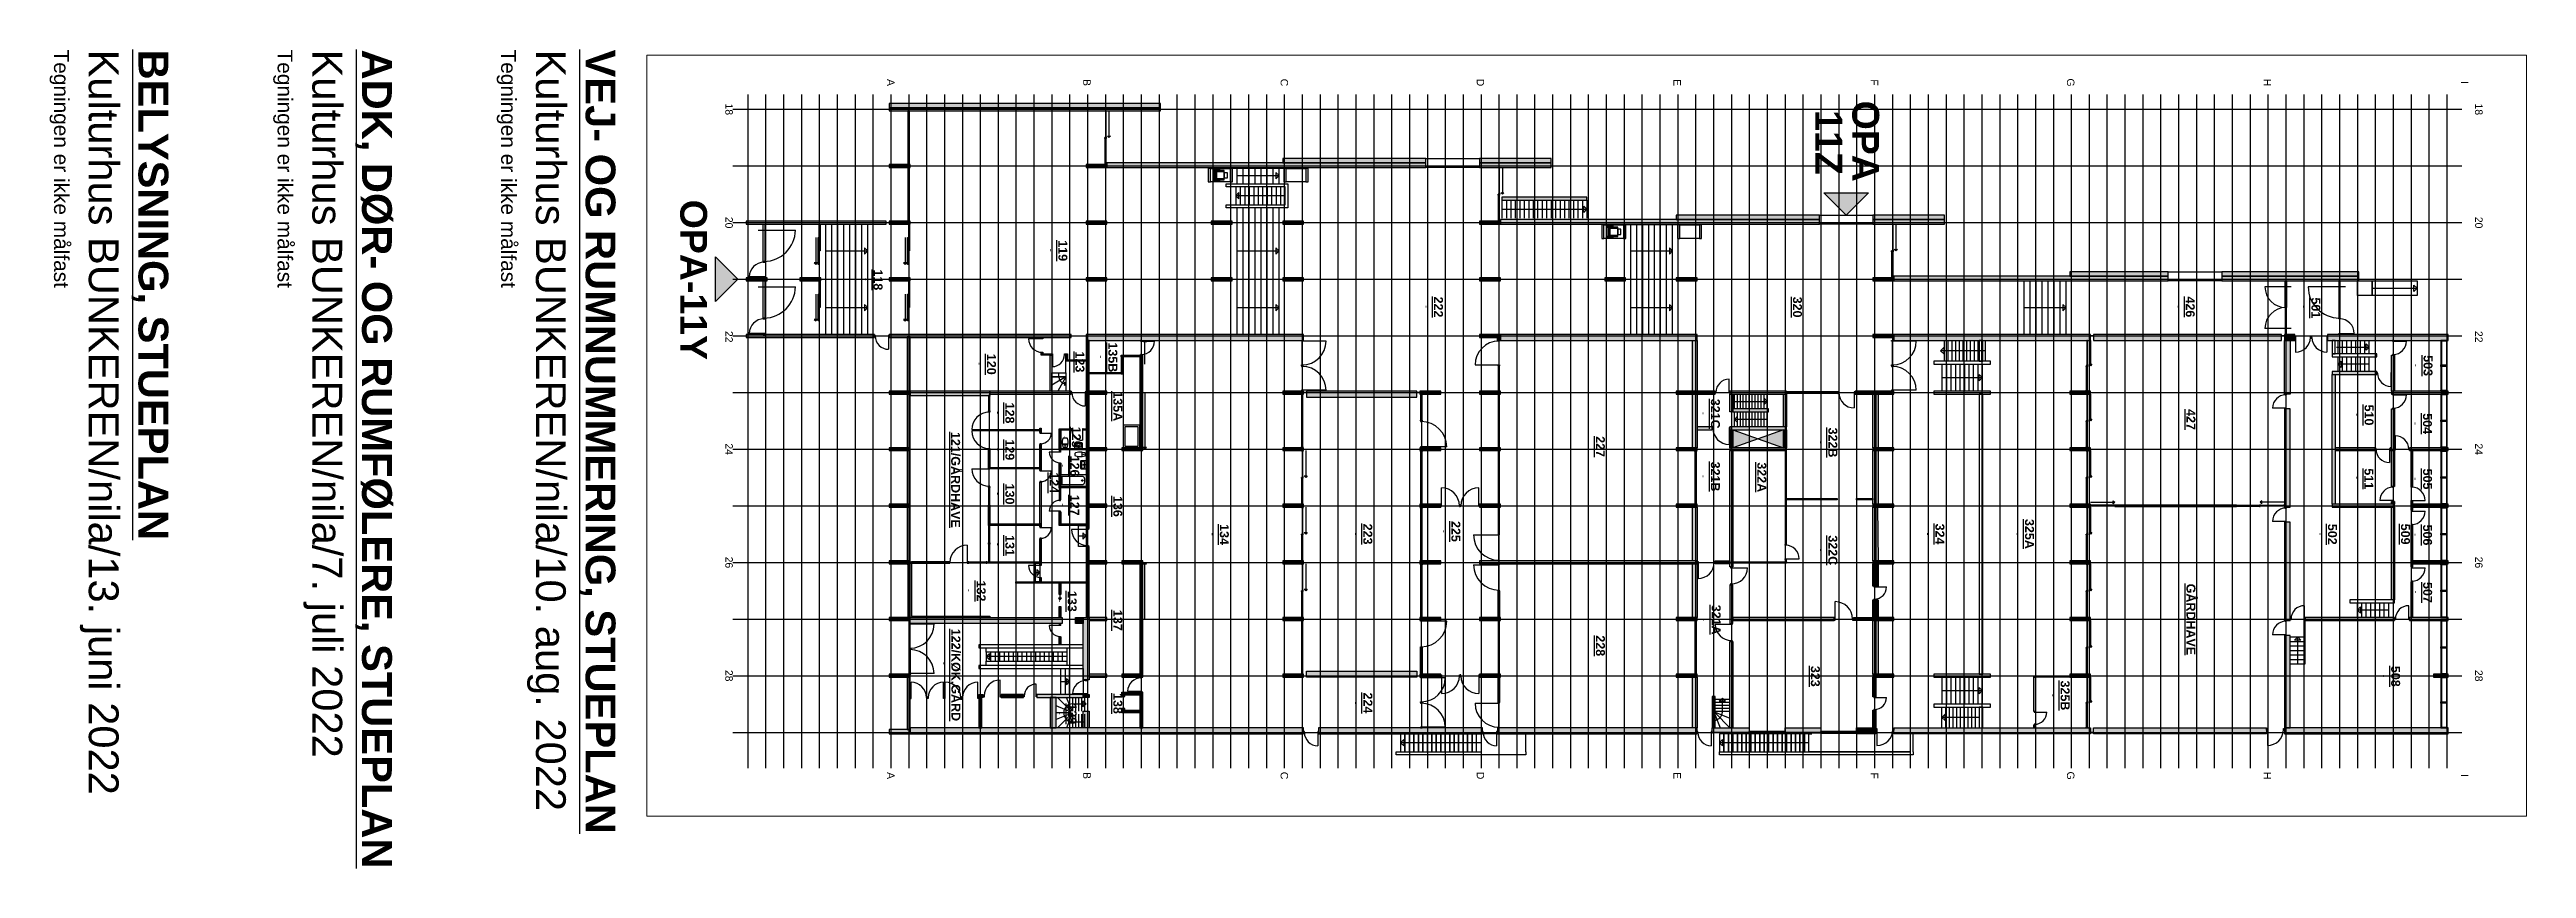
# Paper-space layout 'STUEPLAN (stående)' of a CAD drawing. Header units: millimetres. Extents: x -56 to 276, y 85 to 195.
# The model-space entities are those that its viewports show. They can reach past a viewport. Long polylines and large blocks are cut down to what shows.
import ezdxf

# ---------------------------------------------------------------- set-up
doc = ezdxf.new("R2010")
doc.units = ezdxf.units.MM
doc.header["$LTSCALE"] = 20
doc.linetypes.add('DASHED', pattern=[19.05, 12.7, -6.35])
for name, color, linetype in [('-  Lette vægge - nye', 7, 'CONTINUOUS'), ('-  Stueplan eksist', 7, 'CONTINUOUS'), ('-  Trapper', 1, 'CONTINUOUS'), ('- Døre og vinduer', 12, 'CONTINUOUS'), ('- EL og VVS', 4, 'CONTINUOUS'), ('-Grid', 254, 'CONTINUOUS'), ('-Rum m2', 6, 'CONTINUOUS'), ('-Rumnumre', 6, 'CONTINUOUS'), ('-Skrav. eksist.', 253, 'CONTINUOUS'), ('Tekst på layouts', 250, 'CONTINUOUS')]:
    doc.layers.add(name, color=color, linetype=linetype)
doc.styles.add('100', font='arial.ttf', dxfattribs={"height": 150})

psp = doc.layouts.new('STUEPLAN (stående)')

# ---------------------------------------------------------------- texts
at = {"layer": 'Tekst på layouts', "char_height": 4, "attachment_point": 1, "rotation": 270, "style": '100'}
for s, insert in [('{\\fArial|b1|i0|c0|p34;\\LBELYSNING, STUEPLAN\\P}Kulturhus BUNKEREN/nila/13. juni 2022\\P{\\H0.5x;Tegningen er ikke målfast}', (-40.06, 195.03)), ('{\\fArial|b1|i0|c0|p34;\\LADK, DØR- OG RUMFØLERE, STUEPLAN\\P}Kulturhus BUNKEREN/nila/7. juli 2022\\P{\\H0.5x;Tegningen er ikke målfast}', (-10.06, 195.03)), ('{\\fArial|b1|i0|c0|p34;\\LVEJ- OG RUMNUMMERING, STUEPLAN\\P}Kulturhus BUNKEREN/nila/10. aug. 2022\\P{\\H0.5x;Tegningen er ikke målfast}', (19.94, 195.03))]:
    psp.add_mtext_dynamic_manual_height_columns(s, width=182.0575, gutter_width=750, heights=[0], dxfattribs=dict(at, insert=insert))

msp = doc.modelspace()

# ---------------------------------------------------------------- texts
at = {"layer": '-Grid', "color": 3, "char_height": 500, "width": 361.3, "style": '100'}
for s, insert, attachment_point in [('{\\C7;18}', (148100, 165000), 2), ('{\\C7;20}', (155700, 165000), 2), ('{\\C7;22}', (163357, 165000), 2), ('{\\C7;24}', (170900, 165000), 2), ('{\\C7;26}', (178500, 165000), 2), ('{\\C7;28}', (186100, 165000), 2), ('{\\C7;I}', (146300, 163800), 5), ('{\\C7;I}', (192800, 163800), 5), ('{\\C7;H}', (146300, 150561), 5), ('{\\C7;H}', (192800, 150561), 5), ('{\\C7;H}', (196300, 150561), 5), ('{\\C7;G}', (146300, 137361), 5), ('{\\C7;G}', (192800, 137361), 5), ('{\\C7;G}', (196300, 137361), 5), ('{\\C7;F}', (146300, 124200), 5), ('{\\C7;F}', (192800, 124200), 5), ('{\\C7;F}', (196300, 124200), 5), ('{\\C7;E}', (146300, 110961), 5), ('{\\C7;E}', (192800, 110961), 5), ('{\\C7;E}', (196300, 110961), 5), ('{\\C7;D}', (146300, 97761), 5), ('{\\C7;D}', (192800, 97761), 5), ('{\\C7;D}', (196300, 97761), 5), ('{\\C7;C}', (146300, 84600), 5), ('{\\C7;C}', (192800, 84600), 5), ('{\\C7;C}', (196300, 84600), 5), ('{\\C7;B}', (146300, 71361), 5), ('{\\C7;B}', (192800, 71361), 5), ('{\\C7;B}', (196300, 71361), 5), ('{\\C7;A}', (146300, 58200), 5), ('{\\C7;A}', (192800, 58200), 5), ('{\\C7;A}', (196300, 58200), 5), ('{\\C7;18}', (148100, 47600), 2), ('{\\C7;20}', (155700, 47600), 2), ('{\\C7;22}', (163357, 47600), 2), ('{\\C7;24}', (170900, 47600), 2), ('{\\C7;26}', (178500, 47600), 2), ('{\\C7;28}', (186100, 47600), 2)]:
    msp.add_mtext(s, dxfattribs=dict(at, insert=insert, attachment_point=attachment_point))
at = {"layer": '-Rum m2', "color": 6, "attachment_point": 1, "style": '100'}
for s, insert, char_height in [('\\pi808.06;-', (164373, 160752), 400), ('\\pi808.06;-', (168276, 160713), 400), ('\\pi808.06;-', (171988, 160722), 400), ('\\pi808.06;-', (175740, 160722), 400), ('\\pi808.06;-', (179591, 160726), 400), ('\\pi808.06;-', (175678, 159238), 400), ('\\pi808.06;-', (185218, 158579), 400), ('\\pi808.06;-', (167686, 156795), 400), ('\\pi808.06;-', (171916, 156788), 400), ('\\pi808.06;-', (160448, 153226), 400), ('\\pi808.06;-', (175687, 154337), 400), ('\\pi808.06;-', (168000, 144845), 400), ('\\pi808.06;-', (181396, 144845), 400), ('\\pi808.06;-', (160448, 144800), 400), ('\\pi808.06;-', (186504, 136405), 400), ('\\pi808.06;-', (175687, 134016), 400), ('\\pi808.06;-', (175687, 128003), 400), ('\\pi808.06;-', (169535, 120820), 400), ('\\pi808.06;-', (176763, 120820), 400), ('\\pi808.06;-', (160448, 118444), 400), ('\\pi808.06;-', (185221, 119645), 400), ('\\pi808.06;-', (171884, 116051), 400), ('\\pi808.06;-', (167603, 112939), 400), ('\\pi808.06;-', (171819, 112939), 400), ('\\pi808.06;-', (181437, 112994), 400), ('\\pi808.06;-', (170030, 105219), 400), ('\\pi808.06;-', (183177, 105223), 400), ('\\pi808.06;-', (175513, 95525), 400), ('\\pi808.06;-', (160448, 94359), 400), ('\\pi808.06;-', (175684, 89614), 400), ('\\pi808.06;-', (187023, 89624), 400), ('\\pi808.06;-', (175702, 79992), 400), ('\\pi808.06;-', (163803, 72513), 400), ('\\pi808.06;-', (167100, 72842), 400), ('\\pi826.92;-', (173808, 72842), 300), ('\\pi826.92;-', (181446, 72842), 300), ('\\pi808.06;-', (187023, 72842), 400), ('\\pi808.06;-', (164268, 70157), 400), ('\\pi826.92;-', (169165, 70061), 300), ('\\pi808.06;-', (156648, 69158), 400), ('\\pi808.06;-', (171104, 69959), 400), ('\\pi808.06;-', (172228, 68566), 400), ('\\pi808.06;-', (173726, 69959), 400), ('\\pi808.06;-', (180178, 69779), 400), ('\\pi808.06;-', (187717, 69779), 400), ('\\pi808.06;-', (167542, 65599), 400), ('\\pi808.06;-', (170008, 65599), 400), ('\\pi808.06;-', (172974, 65599), 400), ('\\pi808.06;-', (176379, 65599), 400), ('\\pi808.06;-', (164268, 64367), 400), ('\\pi808.06;-', (179479, 63678), 400), ('\\pi826.92;-', (172024, 61962), 300), ('\\pi808.06;-', (184364, 61980), 400), ('\\pi808.06;-', (158605, 56759), 400)]:
    msp.add_mtext_dynamic_manual_height_columns(s, width=1767, gutter_width=750, heights=[0], dxfattribs=dict(at, insert=insert, char_height=char_height))
at = {"layer": '-Rumnumre', "color": 6, "attachment_point": 1, "style": '100'}
for s, insert, char_height in [('\\pi220.88;{\\fArial|b1|i0|c0|p34;\\L503}', (164373, 161640), 600), ('\\pi212.49;{\\fArial|b1|i0|c0|p34;\\L504}', (168276, 161601), 600), ('\\pi215.56;{\\fArial|b1|i0|c0|p34;\\L505}', (171988, 161610), 600), ('\\pi217.81;{\\fArial|b1|i0|c0|p34;\\L506}', (175740, 161610), 600), ('\\pi221.49;{\\fArial|b1|i0|c0|p34;\\L507}', (179591, 161614), 600), ('\\pi222.31;{\\fArial|b1|i0|c0|p34;\\L509}', (175678, 160126), 600), ('\\pi221.7;{\\fArial|b1|i0|c0|p34;\\L508}', (185218, 159467), 600), ('\\pi223.54;{\\fArial|b1|i0|c0|p34;\\L510}', (167686, 157683), 600), ('\\pi271.02;{\\fArial|b1|i0|c0|p34;\\L511}', (171916, 157676), 600), ('\\pi223.95;{\\fArial|b1|i0|c0|p34;\\L502}', (175687, 155225), 600), ('\\pi271.02;{\\fArial|b1|i0|c0|p34;\\L501}', (160448, 154114), 600), ('\\pi206.97;{\\fArial|b1|i0|c0|p34;\\L426}', (160448, 145688), 600), ('\\pi210.65;{\\fArial|b1|i0|c0|p34;\\L427}', (168000, 145733), 600), ('\\pi-1473.9;{\\fArial|b1|i0|c0|p34;\\LGÅRDHAVE}', (181396, 145733), 600), ('\\pi-81.984;{\\fArial|b1|i0|c0|p34;\\L325B}', (186504, 137293), 600), ('\\pi-101.02;{\\fArial|b1|i0|c0|p34;\\L325A}', (175687, 134904), 600), ('\\pi209.63;{\\fArial|b1|i0|c0|p34;\\L324}', (175687, 128891), 600), ('\\pi-1781.5;{\\fArial|b1|i0|c0|p34;OPA}', (149298, 124513), 1800), ('\\pi-1160.2;{\\fArial|b1|i0|c0|p34;11Z}', (149314, 122033), 1800), ('\\pi-81.984;{\\fArial|b1|i0|c0|p34;\\L322B}', (169535, 121708), 600), ('\\pi-81.166;{\\fArial|b1|i0|c0|p34;\\L322C}', (176763, 121708), 600), ('\\pi218.02;{\\fArial|b1|i0|c0|p34;\\L323}', (185221, 120533), 600), ('\\pi220.68;{\\fArial|b1|i0|c0|p34;\\L320}', (160448, 119332), 600), ('\\pi-101.02;{\\fArial|b1|i0|c0|p34;\\L322A}', (171884, 116939), 600), ('\\pi-81.166;{\\fArial|b1|i0|c0|p34;\\L321C}', (167603, 113827), 600), ('\\pi-81.984;{\\fArial|b1|i0|c0|p34;\\L321B}', (171819, 113827), 600), ('\\pi-101.02;{\\fArial|b1|i0|c0|p34;\\L321A}', (181437, 113882), 600), ('{\\fArial|b1|i0|c0|p34;\\L227}', (170030, 106107), 600), ('\\pi213.51;{\\fArial|b1|i0|c0|p34;\\L228}', (183177, 106111), 600), ('\\pi207.37;{\\fArial|b1|i0|c0|p34;\\L225}', (175513, 96413), 600), ('\\pi215.76;{\\fArial|b1|i0|c0|p34;\\L222}', (160448, 95247), 600), ('\\pi212.7;{\\fArial|b1|i0|c0|p34;\\L223}', (175684, 90502), 600), ('\\pi204.3;{\\fArial|b1|i0|c0|p34;\\L224}', (187023, 90512), 600), ('\\pi227.02;{\\fArial|b1|i0|c0|p34;\\L134}', (175702, 80880), 600), ('\\pi-64.59;{\\fArial|b1|i0|c0|p34;\\L135B}', (163803, 73401), 600), ('\\pi-83.621;{\\fArial|b1|i0|c0|p34;\\L135A}', (167100, 73730), 600), ('\\pi232.34;{\\fArial|b1|i0|c0|p34;\\L136}', (173808, 73730), 600), ('\\pi236.02;{\\fArial|b1|i0|c0|p34;\\L137}', (181446, 73730), 600), ('\\pi236.23;{\\fArial|b1|i0|c0|p34;\\L138}', (187023, 73730), 600), ('\\pi236.84;{\\fArial|b1|i0|c0|p34;\\L119}', (156648, 70046), 600), ('\\pi235.41;{\\fArial|b1|i0|c0|p34;\\L123}', (164112, 71192), 600), ('\\pi230.09;{\\fArial|b1|i0|c0|p34;\\L125}', (169165, 70949), 600), ('\\pi232.34;{\\fArial|b1|i0|c0|p34;\\L126}', (171104, 70847), 600), ('\\pi236.02;{\\fArial|b1|i0|c0|p34;\\L127}', (173726, 70847), 600), ('\\pi235.41;{\\fArial|b1|i0|c0|p34;\\L133}', (180178, 70667), 600), ('\\pi236.84;{\\fArial|b1|i0|c0|p34;\\L139}', (187717, 70667), 600), ('\\pi227.02;{\\fArial|b1|i0|c0|p34;\\L124}', (172228, 69454), 600), ('\\pi236.23;{\\fArial|b1|i0|c0|p34;\\L128}', (167542, 66487), 600), ('\\pi236.84;{\\fArial|b1|i0|c0|p34;\\L129}', (170008, 66487), 600), ('\\pi238.07;{\\fArial|b1|i0|c0|p34;\\L130}', (172974, 66487), 600), ('\\pi285.55;{\\fArial|b1|i0|c0|p34;\\L131}', (176379, 66487), 600), ('\\pi238.07;{\\fArial|b1|i0|c0|p34;\\L120}', (164268, 65255), 600), ('\\pi238.48;{\\fArial|b1|i0|c0|p34;\\L132}', (179479, 64566), 600), ('\\pi-2276.5;{\\fArial|b1|i0|c0|p34;\\L121/GÅRDHAVE}', (172024, 62850), 600), ('\\pi-2159.9;{\\fArial|b1|i0|c0|p34;\\L122/KØK.GÅRD}', (185109, 62868), 600), ('\\pi236.23;{\\fArial|b1|i0|c0|p34;\\L118}', (158605, 57647), 600), ('\\pi-4443.4;{\\fArial|b1|i0|c0|p34;OPA-11Y}', (158605, 45874), 1800)]:
    msp.add_mtext_dynamic_manual_height_columns(s, width=1767, gutter_width=750, heights=[0], dxfattribs=dict(at, insert=insert, char_height=char_height))

# ---------------------------------------------------------------- hatches: boundary and pattern name
at = {"layer": '-Rumnumre'}
h = msp.add_hatch(color=256, dxfattribs=at)
h.dxf.hatch_style = 1
h.paths.add_polyline_path([(153700, 123800), (155200, 122300), (153700, 120800)])
h = msp.add_hatch(color=256, dxfattribs=at)
h.dxf.hatch_style = 1
h.paths.add_polyline_path([(158000, 46447), (159500, 47947), (161000, 46447)])
at = {"layer": '-Skrav. eksist.'}
h = msp.add_hatch(color=256, dxfattribs=at)
h.dxf.hatch_style = 1
h.paths.add_polyline_path([(163200, 154600), (163600, 154600), (163600, 162700), (163200, 162700)], flags=17)
h = msp.add_hatch(color=256, dxfattribs=at)
h.dxf.hatch_style = 1
h.paths.add_polyline_path([(163200, 154600), (163600, 154600), (163600, 162700), (163200, 162700)], flags=17)
h = msp.add_hatch(color=256, dxfattribs=at)
h.dxf.hatch_style = 1
h.paths.add_polyline_path([(167000, 158900), (167200, 158900), (167200, 162700), (167000, 162700)], flags=17)
h = msp.add_hatch(color=256, dxfattribs=at)
h.dxf.hatch_style = 1
h.paths.add_polyline_path([(167000, 158900), (167200, 158900), (167200, 162700), (167000, 162700)], flags=17)
h = msp.add_hatch(color=256, dxfattribs=at)
h.dxf.hatch_style = 1
h.paths.add_polyline_path([(170800, 160100), (171000, 160100), (171000, 162700), (170800, 162700)], flags=17)
h = msp.add_hatch(color=256, dxfattribs=at)
h.dxf.hatch_style = 1
h.paths.add_polyline_path([(170800, 160100), (171000, 160100), (171000, 162700), (170800, 162700)], flags=17)
h = msp.add_hatch(color=256, dxfattribs=at)
h.dxf.hatch_style = 1
h.paths.add_polyline_path([(174600, 161600), (174800, 161600), (174800, 162700), (174600, 162700)], flags=17)
h = msp.add_hatch(color=256, dxfattribs=at)
h.dxf.hatch_style = 1
h.paths.add_polyline_path([(174600, 161600), (174800, 161600), (174800, 162700), (174600, 162700)], flags=17)
h = msp.add_hatch(color=256, dxfattribs=at)
h.dxf.hatch_style = 1
h.paths.add_polyline_path([(174600, 160300), (174800, 160300), (174800, 161600), (174600, 161600)])
h = msp.add_hatch(color=256, dxfattribs=at)
h.dxf.hatch_style = 1
h.paths.add_polyline_path([(178400, 161600), (178600, 161600), (178600, 162700), (178400, 162700)], flags=17)
h = msp.add_hatch(color=256, dxfattribs=at)
h.dxf.hatch_style = 1
h.paths.add_polyline_path([(178400, 161600), (178600, 161600), (178600, 162700), (178400, 162700)], flags=17)
h = msp.add_hatch(color=256, dxfattribs=at)
h.dxf.hatch_style = 1
h.paths.add_polyline_path([(178400, 160300), (178600, 160300), (178600, 161600), (178400, 161600)])
h = msp.add_hatch(color=256, dxfattribs=at)
h.dxf.hatch_style = 1
h.paths.add_polyline_path([(182200, 160100), (182400, 160100), (182400, 162700), (182200, 162700)], flags=17)
h = msp.add_hatch(color=256, dxfattribs=at)
h.dxf.hatch_style = 1
h.paths.add_polyline_path([(182200, 160100), (182400, 160100), (182400, 162700), (182200, 162700)], flags=17)
h = msp.add_hatch(color=256, dxfattribs=at)
h.dxf.hatch_style = 1
h.paths.add_polyline_path([(186000, 161700), (186200, 161700), (186200, 162700), (186000, 162700)])
h = msp.add_hatch(color=256, dxfattribs=at)
h.dxf.hatch_style = 1
h.paths.add_polyline_path([(186000, 161700), (186200, 161700), (186200, 162700), (186000, 162700)])
h = msp.add_hatch(color=256, dxfattribs=at)
h.dxf.hatch_style = 1
h.paths.add_polyline_path([(189600, 151700), (190000, 151700), (190000, 162700), (189600, 162700)])
h = msp.add_hatch(color=256, dxfattribs=at)
h.dxf.hatch_style = 1
h.paths.add_polyline_path([(189600, 151700), (190000, 151700), (190000, 162700), (189600, 162700)])
h = msp.add_hatch(color=256, dxfattribs=at)
h.dxf.hatch_style = 1
h.paths.add_polyline_path([(171000, 160300), (173400, 160300), (173400, 160200), (171000, 160200)])
h = msp.add_hatch(color=256, dxfattribs=at)
h.dxf.hatch_style = 1
h.paths.add_polyline_path([(174400, 160300), (175000, 160300), (175000, 160200), (174400, 160200)])
h = msp.add_hatch(color=256, dxfattribs=at)
h.dxf.hatch_style = 1
h.paths.add_polyline_path([(176000, 160300), (178800, 160300), (178800, 160200), (176000, 160200)])
h = msp.add_hatch(color=256, dxfattribs=at)
h.dxf.hatch_style = 1
h.paths.add_polyline_path([(179800, 160300), (182200, 160300), (182200, 160200), (179800, 160200)])
h = msp.add_hatch(color=256, dxfattribs=at)
h.dxf.hatch_style = 1
h.paths.add_polyline_path([(164600, 159100), (167000, 159100), (167000, 158900), (164600, 158900)], flags=17)
h = msp.add_hatch(color=256, dxfattribs=at)
h.dxf.hatch_style = 1
h.paths.add_polyline_path([(164600, 159100), (167000, 159100), (167000, 158900), (164600, 158900)], flags=17)
h = msp.add_hatch(color=256, dxfattribs=at)
h.dxf.hatch_style = 1
h.paths.add_polyline_path([(165700, 154900), (165900, 154900), (165900, 157900), (165700, 157900)], flags=17)
h = msp.add_hatch(color=256, dxfattribs=at)
h.dxf.hatch_style = 1
h.paths.add_polyline_path([(165700, 154900), (165900, 154900), (165900, 157900), (165700, 157900)], flags=17)
h = msp.add_hatch(color=256, dxfattribs=at)
h.dxf.hatch_style = 1
h.paths.add_polyline_path([(168200, 159100), (171000, 159100), (171000, 158900), (168200, 158900)], flags=17)
h = msp.add_hatch(color=256, dxfattribs=at)
h.dxf.hatch_style = 1
h.paths.add_polyline_path([(168200, 159100), (171000, 159100), (171000, 158900), (168200, 158900)], flags=17)
h = msp.add_hatch(color=256, dxfattribs=at)
h.dxf.hatch_style = 1
h.paths.add_polyline_path([(171000, 159100), (173400, 159100), (173400, 158900), (171000, 158900)])
h = msp.add_hatch(color=256, dxfattribs=at)
h.dxf.hatch_style = 1
h.paths.add_polyline_path([(174400, 159100), (174600, 159100), (174600, 158900), (174400, 158900)])
h = msp.add_hatch(color=256, dxfattribs=at)
h.dxf.hatch_style = 1
h.paths.add_polyline_path([(174600, 154900), (174800, 154900), (174800, 159100), (174600, 159100)], flags=17)
h = msp.add_hatch(color=256, dxfattribs=at)
h.dxf.hatch_style = 1
h.paths.add_polyline_path([(174600, 154900), (174800, 154900), (174800, 159100), (174600, 159100)], flags=17)
h = msp.add_hatch(color=256, dxfattribs=at)
h.dxf.hatch_style = 1
h.paths.add_polyline_path([(182200, 153100), (182400, 153100), (182400, 159100), (182200, 159100)], flags=17)
h = msp.add_hatch(color=256, dxfattribs=at)
h.dxf.hatch_style = 1
h.paths.add_polyline_path([(182200, 153100), (182400, 153100), (182400, 159100), (182200, 159100)], flags=17)
h = msp.add_hatch(color=256, dxfattribs=at)
h.dxf.hatch_style = 1
h.paths.add_polyline_path([(159000, 147500), (159300, 147500), (159300, 156700), (159000, 156700)])
h = msp.add_hatch(color=256, dxfattribs=at)
h.dxf.hatch_style = 1
h.paths.add_polyline_path([(159000, 147500), (159300, 147500), (159300, 156700), (159000, 156700)])
h = msp.add_hatch(color=256, dxfattribs=at)
h.dxf.hatch_style = 1
h.paths.add_polyline_path([(159300, 147500), (159600, 147500), (159600, 156700), (159300, 156700)])
h = msp.add_hatch(color=256, dxfattribs=at)
h.dxf.hatch_style = 1
h.paths.add_polyline_path([(159300, 147500), (159600, 147500), (159600, 156700), (159300, 156700)])
h = msp.add_hatch(color=256, dxfattribs=at)
h.dxf.hatch_style = 1
h.paths.add_polyline_path([(170800, 155100), (171000, 155100), (171000, 157800), (170800, 157800)])
h = msp.add_hatch(color=256, dxfattribs=at)
h.dxf.hatch_style = 1
h.paths.add_polyline_path([(165900, 155100), (174600, 155100), (174600, 154900), (165900, 154900)], flags=17)
h = msp.add_hatch(color=256, dxfattribs=at)
h.dxf.hatch_style = 1
h.paths.add_polyline_path([(165900, 155100), (174600, 155100), (174600, 154900), (165900, 154900)], flags=17)
h = msp.add_hatch(color=256, dxfattribs=at)
h.dxf.hatch_style = 1
h.paths.add_polyline_path([(163200, 151700), (163600, 151700), (163600, 152400), (163200, 152400)], flags=17)
h = msp.add_hatch(color=256, dxfattribs=at)
h.dxf.hatch_style = 1
h.paths.add_polyline_path([(163200, 151700), (163600, 151700), (163600, 152400), (163200, 152400)], flags=17)
h = msp.add_hatch(color=256, dxfattribs=at)
h.dxf.hatch_style = 1
h.paths.add_polyline_path([(163200, 138900), (163600, 138900), (163600, 151500), (163200, 151500)], flags=17)
h = msp.add_hatch(color=256, dxfattribs=at)
h.dxf.hatch_style = 1
h.paths.add_polyline_path([(163200, 138900), (163600, 138900), (163600, 151500), (163200, 151500)], flags=17)
h = msp.add_hatch(color=256, dxfattribs=at)
h.dxf.hatch_style = 1
h.paths.add_polyline_path([(163600, 152100), (167200, 152100), (167200, 151700), (163600, 151700)], flags=17)
h = msp.add_hatch(color=256, dxfattribs=at)
h.dxf.hatch_style = 1
h.paths.add_polyline_path([(163600, 152100), (167200, 152100), (167200, 151700), (163600, 151700)], flags=17)
h = msp.add_hatch(color=256, dxfattribs=at)
h.dxf.hatch_style = 1
h.paths.add_polyline_path([(174800, 151700), (174800, 152100), (168200, 152100), (168200, 151700)], flags=17)
h = msp.add_hatch(color=256, dxfattribs=at)
h.dxf.hatch_style = 1
h.paths.add_polyline_path([(174800, 151700), (174800, 152100), (168200, 152100), (168200, 151700)], flags=17)
h = msp.add_hatch(color=256, dxfattribs=at)
h.dxf.hatch_style = 1
h.paths.add_polyline_path([(182400, 151700), (182400, 152100), (175800, 152100), (175800, 151700)], flags=17)
h = msp.add_hatch(color=256, dxfattribs=at)
h.dxf.hatch_style = 1
h.paths.add_polyline_path([(182400, 151700), (182400, 152100), (175800, 152100), (175800, 151700)], flags=17)
h = msp.add_hatch(color=256, dxfattribs=at)
h.dxf.hatch_style = 1
h.paths.add_polyline_path([(189600, 151700), (189600, 152100), (183400, 152100), (183400, 151700)], flags=17)
h = msp.add_hatch(color=256, dxfattribs=at)
h.dxf.hatch_style = 1
h.paths.add_polyline_path([(189600, 151700), (189600, 152100), (183400, 152100), (183400, 151700)], flags=17)
h = msp.add_hatch(color=256, dxfattribs=at)
h.dxf.hatch_style = 1
h.paths.add_polyline_path([(189600, 150500), (190000, 150500), (190000, 138900), (189600, 138900)])
h = msp.add_hatch(color=256, dxfattribs=at)
h.dxf.hatch_style = 1
h.paths.add_polyline_path([(189600, 150500), (190000, 150500), (190000, 138900), (189600, 138900)])
h = msp.add_hatch(color=256, dxfattribs=at)
h.dxf.hatch_style = 1
h.paths.add_polyline_path([(159000, 137300), (159300, 137300), (159300, 143900), (159000, 143900)])
h = msp.add_hatch(color=256, dxfattribs=at)
h.dxf.hatch_style = 1
h.paths.add_polyline_path([(159000, 137300), (159300, 137300), (159300, 143900), (159000, 143900)])
h = msp.add_hatch(color=256, dxfattribs=at)
h.dxf.hatch_style = 1
h.paths.add_polyline_path([(159300, 125500), (159600, 125500), (159600, 143900), (159300, 143900)])
h = msp.add_hatch(color=256, dxfattribs=at)
h.dxf.hatch_style = 1
h.paths.add_polyline_path([(159300, 125500), (159600, 125500), (159600, 143900), (159300, 143900)])
h = msp.add_hatch(color=256, dxfattribs=at)
h.dxf.hatch_style = 1
h.paths.add_polyline_path([(163200, 125500), (163600, 125500), (163600, 138700), (163200, 138700)], flags=17)
h = msp.add_hatch(color=256, dxfattribs=at)
h.dxf.hatch_style = 1
h.paths.add_polyline_path([(167000, 137300), (167200, 137300), (167200, 138700), (167000, 138700)], flags=17)
h = msp.add_hatch(color=256, dxfattribs=at)
h.dxf.hatch_style = 1
h.paths.add_polyline_path([(167000, 137300), (167200, 137300), (167200, 138700), (167000, 138700)], flags=17)
h = msp.add_hatch(color=256, dxfattribs=at)
h.dxf.hatch_style = 1
h.paths.add_polyline_path([(170800, 137300), (171000, 137300), (171000, 138700), (170800, 138700)], flags=17)
h = msp.add_hatch(color=256, dxfattribs=at)
h.dxf.hatch_style = 1
h.paths.add_polyline_path([(170800, 137300), (171000, 137300), (171000, 138700), (170800, 138700)], flags=17)
h = msp.add_hatch(color=256, dxfattribs=at)
h.dxf.hatch_style = 1
h.paths.add_polyline_path([(174600, 137300), (174800, 137300), (174800, 138700), (174600, 138700)], flags=17)
h = msp.add_hatch(color=256, dxfattribs=at)
h.dxf.hatch_style = 1
h.paths.add_polyline_path([(174600, 137300), (174800, 137300), (174800, 138700), (174600, 138700)], flags=17)
h = msp.add_hatch(color=256, dxfattribs=at)
h.dxf.hatch_style = 1
h.paths.add_polyline_path([(178400, 137300), (178600, 137300), (178600, 138700), (178400, 138700)], flags=17)
h = msp.add_hatch(color=256, dxfattribs=at)
h.dxf.hatch_style = 1
h.paths.add_polyline_path([(178400, 137300), (178600, 137300), (178600, 138700), (178400, 138700)], flags=17)
h = msp.add_hatch(color=256, dxfattribs=at)
h.dxf.hatch_style = 1
h.paths.add_polyline_path([(182200, 137300), (182400, 137300), (182400, 138700), (182200, 138700)], flags=17)
h = msp.add_hatch(color=256, dxfattribs=at)
h.dxf.hatch_style = 1
h.paths.add_polyline_path([(182200, 137300), (182400, 137300), (182400, 138700), (182200, 138700)], flags=17)
h = msp.add_hatch(color=256, dxfattribs=at)
h.dxf.hatch_style = 1
h.paths.add_polyline_path([(186000, 137300), (186200, 137300), (186200, 138700), (186000, 138700)], flags=17)
h = msp.add_hatch(color=256, dxfattribs=at)
h.dxf.hatch_style = 1
h.paths.add_polyline_path([(186000, 137300), (186200, 137300), (186200, 138700), (186000, 138700)], flags=17)
h = msp.add_hatch(color=256, dxfattribs=at)
h.dxf.hatch_style = 1
h.paths.add_polyline_path([(189600, 138730), (190000, 138730), (190000, 125530), (189600, 125530)], flags=17)
h = msp.add_hatch(color=256, dxfattribs=at)
h.dxf.hatch_style = 1
h.paths.add_polyline_path([(189600, 138730), (190000, 138730), (190000, 125530), (189600, 125530)], flags=17)
h = msp.add_hatch(color=256, dxfattribs=at)
h.dxf.hatch_style = 1
h.paths.add_polyline_path([(186200, 137300), (186200, 134900), (186100, 134900), (186100, 137300)])
h = msp.add_hatch(color=256, dxfattribs=at)
h.dxf.hatch_style = 1
h.paths.add_polyline_path([(186200, 137300), (186200, 134900), (186100, 134900), (186100, 137300)])
h = msp.add_hatch(color=256, dxfattribs=at)
h.dxf.hatch_style = 1
h.paths.add_polyline_path([(188500, 134900), (186200, 134900), (186200, 135000), (188500, 135000)])
h = msp.add_hatch(color=256, dxfattribs=at)
h.dxf.hatch_style = 1
h.paths.add_polyline_path([(188500, 134900), (186200, 134900), (186200, 135000), (188500, 135000)])
h = msp.add_hatch(color=256, dxfattribs=at)
h.dxf.hatch_style = 1
h.paths.add_polyline_path([(189600, 134900), (189400, 134900), (189400, 135000), (189600, 135000)])
h = msp.add_hatch(color=256, dxfattribs=at)
h.dxf.hatch_style = 1
h.paths.add_polyline_path([(189600, 134900), (189400, 134900), (189400, 135000), (189600, 135000)])
h = msp.add_hatch(color=256, dxfattribs=at)
h.dxf.hatch_style = 1
h.paths.add_polyline_path([(155200, 124100), (155500, 124100), (155500, 128900), (155200, 128900)], flags=17)
h = msp.add_hatch(color=256, dxfattribs=at)
h.dxf.hatch_style = 1
h.paths.add_polyline_path([(155200, 124100), (155500, 124100), (155500, 128900), (155200, 128900)], flags=17)
h = msp.add_hatch(color=256, dxfattribs=at)
h.dxf.hatch_style = 1
h.paths.add_polyline_path([(155500, 124100), (155800, 124100), (155800, 128900), (155500, 128900)], flags=17)
h = msp.add_hatch(color=256, dxfattribs=at)
h.dxf.hatch_style = 1
h.paths.add_polyline_path([(155500, 124100), (155800, 124100), (155800, 128900), (155500, 128900)], flags=17)
h = msp.add_hatch(color=256, dxfattribs=at)
h.dxf.hatch_style = 1
h.paths.add_polyline_path([(159400, 124100), (159600, 124100), (159600, 125500), (159400, 125500)], flags=17)
h = msp.add_hatch(color=256, dxfattribs=at)
h.dxf.hatch_style = 1
h.paths.add_polyline_path([(159400, 124100), (159600, 124100), (159600, 125500), (159400, 125500)], flags=17)
h = msp.add_hatch(color=256, dxfattribs=at)
h.dxf.hatch_style = 1
h.paths.add_polyline_path([(163200, 124100), (163400, 124100), (163400, 125500), (163200, 125500)], flags=17)
h = msp.add_hatch(color=256, dxfattribs=at)
h.dxf.hatch_style = 1
h.paths.add_polyline_path([(163200, 124100), (163400, 124100), (163400, 125500), (163200, 125500)], flags=17)
h = msp.add_hatch(color=256, dxfattribs=at)
h.dxf.hatch_style = 1
h.paths.add_polyline_path([(167000, 124100), (167200, 124100), (167200, 125500), (167000, 125500)], flags=17)
h = msp.add_hatch(color=256, dxfattribs=at)
h.dxf.hatch_style = 1
h.paths.add_polyline_path([(167000, 124100), (167200, 124100), (167200, 125500), (167000, 125500)], flags=17)
h = msp.add_hatch(color=256, dxfattribs=at)
h.dxf.hatch_style = 1
h.paths.add_polyline_path([(170800, 124100), (171000, 124100), (171000, 125500), (170800, 125500)], flags=17)
h = msp.add_hatch(color=256, dxfattribs=at)
h.dxf.hatch_style = 1
h.paths.add_polyline_path([(170800, 124050), (171000, 124050), (171000, 125450), (170800, 125450)], flags=17)
h = msp.add_hatch(color=256, dxfattribs=at)
h.dxf.hatch_style = 1
h.paths.add_polyline_path([(174600, 124100), (174800, 124100), (174800, 125500), (174600, 125500)], flags=17)
h = msp.add_hatch(color=256, dxfattribs=at)
h.dxf.hatch_style = 1
h.paths.add_polyline_path([(174600, 124050), (174800, 124050), (174800, 125450), (174600, 125450)], flags=17)
h = msp.add_hatch(color=256, dxfattribs=at)
h.dxf.hatch_style = 1
h.paths.add_polyline_path([(178400, 124100), (178600, 124100), (178600, 125500), (178400, 125500)], flags=17)
h = msp.add_hatch(color=256, dxfattribs=at)
h.dxf.hatch_style = 1
h.paths.add_polyline_path([(178400, 124100), (178600, 124100), (178600, 125500), (178400, 125500)], flags=17)
h = msp.add_hatch(color=256, dxfattribs=at)
h.dxf.hatch_style = 1
h.paths.add_polyline_path([(182200, 124100), (182400, 124100), (182400, 125500), (182200, 125500)], flags=17)
h = msp.add_hatch(color=256, dxfattribs=at)
h.dxf.hatch_style = 1
h.paths.add_polyline_path([(182200, 124100), (182400, 124100), (182400, 125500), (182200, 125500)], flags=17)
h = msp.add_hatch(color=256, dxfattribs=at)
h.dxf.hatch_style = 1
h.paths.add_polyline_path([(186000, 124100), (186200, 124100), (186200, 125500), (186000, 125500)], flags=17)
h = msp.add_hatch(color=256, dxfattribs=at)
h.dxf.hatch_style = 1
h.paths.add_polyline_path([(186000, 124100), (186200, 124100), (186200, 125500), (186000, 125500)], flags=17)
h = msp.add_hatch(color=256, dxfattribs=at)
h.dxf.hatch_style = 1
h.paths.add_polyline_path([(167000, 122900), (167200, 122900), (167200, 124100), (167000, 124100)], flags=17)
h = msp.add_hatch(color=256, dxfattribs=at)
h.dxf.hatch_style = 1
h.paths.add_polyline_path([(167000, 122900), (167200, 122900), (167200, 124100), (167000, 124100)], flags=17)
h = msp.add_hatch(color=256, dxfattribs=at)
h.dxf.hatch_style = 1
h.paths.add_polyline_path([(167200, 124450), (170800, 124450), (170800, 124300), (167200, 124300)])
h = msp.add_hatch(color=256, dxfattribs=at)
h.dxf.hatch_style = 1
h.paths.add_polyline_path([(167200, 124450), (170800, 124450), (170800, 124300), (167200, 124300)])
h = msp.add_hatch(color=256, dxfattribs=at)
h.dxf.hatch_style = 1
h.paths.add_polyline_path([(167200, 124300), (170800, 124300), (170800, 124100), (167200, 124100)], flags=17)
h = msp.add_hatch(color=256, dxfattribs=at)
h.dxf.hatch_style = 1
h.paths.add_polyline_path([(167200, 124300), (170800, 124300), (170800, 124100), (167200, 124100)], flags=17)
h = msp.add_hatch(color=256, dxfattribs=at)
h.dxf.hatch_style = 1
h.paths.add_polyline_path([(171000, 124450), (174600, 124450), (174600, 124300), (171000, 124300)])
h = msp.add_hatch(color=256, dxfattribs=at)
h.dxf.hatch_style = 1
h.paths.add_polyline_path([(171000, 124450), (174600, 124450), (174600, 124300), (171000, 124300)])
h = msp.add_hatch(color=256, dxfattribs=at)
h.dxf.hatch_style = 1
h.paths.add_polyline_path([(171000, 124300), (174600, 124300), (174600, 124100), (171000, 124100)], flags=17)
h = msp.add_hatch(color=256, dxfattribs=at)
h.dxf.hatch_style = 1
h.paths.add_polyline_path([(171000, 124300), (174600, 124300), (174600, 124100), (171000, 124100)], flags=17)
h = msp.add_hatch(color=256, dxfattribs=at)
h.dxf.hatch_style = 1
h.paths.add_polyline_path([(174800, 124400), (178400, 124450), (178400, 124300), (174800, 124300)])
h = msp.add_hatch(color=256, dxfattribs=at)
h.dxf.hatch_style = 1
h.paths.add_polyline_path([(174800, 124400), (178400, 124450), (178400, 124300), (174800, 124300)])
h = msp.add_hatch(color=256, dxfattribs=at)
h.dxf.hatch_style = 1
h.paths.add_polyline_path([(174800, 124300), (178400, 124300), (178400, 124100), (174800, 124100)], flags=17)
h = msp.add_hatch(color=256, dxfattribs=at)
h.dxf.hatch_style = 1
h.paths.add_polyline_path([(174800, 124300), (178400, 124300), (178400, 124100), (174800, 124100)], flags=17)
h = msp.add_hatch(color=256, dxfattribs=at)
h.dxf.hatch_style = 1
h.paths.add_polyline_path([(178600, 124450), (180100, 124450), (180100, 124300), (178600, 124300)])
h = msp.add_hatch(color=256, dxfattribs=at)
h.dxf.hatch_style = 1
h.paths.add_polyline_path([(178600, 124450), (180100, 124450), (180100, 124300), (178600, 124300)])
h = msp.add_hatch(color=256, dxfattribs=at)
h.dxf.hatch_style = 1
h.paths.add_polyline_path([(178600, 124300), (180100, 124300), (180100, 124100), (178600, 124100)], flags=17)
h = msp.add_hatch(color=256, dxfattribs=at)
h.dxf.hatch_style = 1
h.paths.add_polyline_path([(178600, 124300), (180100, 124300), (180100, 124100), (178600, 124100)], flags=17)
h = msp.add_hatch(color=256, dxfattribs=at)
h.dxf.hatch_style = 1
h.paths.add_polyline_path([(181000, 124450), (182200, 124450), (182200, 124300), (181000, 124300)])
h = msp.add_hatch(color=256, dxfattribs=at)
h.dxf.hatch_style = 1
h.paths.add_polyline_path([(181000, 124450), (182200, 124450), (182200, 124300), (181000, 124300)])
h = msp.add_hatch(color=256, dxfattribs=at)
h.dxf.hatch_style = 1
h.paths.add_polyline_path([(181000, 124300), (182200, 124300), (182200, 124100), (181000, 124100)], flags=17)
h = msp.add_hatch(color=256, dxfattribs=at)
h.dxf.hatch_style = 1
h.paths.add_polyline_path([(181000, 124300), (182200, 124300), (182200, 124100), (181000, 124100)], flags=17)
h = msp.add_hatch(color=256, dxfattribs=at)
h.dxf.hatch_style = 1
h.paths.add_polyline_path([(182200, 124100), (182400, 124100), (182400, 122800), (182200, 122800)], flags=17)
h = msp.add_hatch(color=256, dxfattribs=at)
h.dxf.hatch_style = 1
h.paths.add_polyline_path([(182200, 124100), (182400, 124100), (182400, 122800), (182200, 122800)], flags=17)
h = msp.add_hatch(color=256, dxfattribs=at)
h.dxf.hatch_style = 1
h.paths.add_polyline_path([(182400, 124450), (186000, 124450), (186000, 124300), (182400, 124300)])
h = msp.add_hatch(color=256, dxfattribs=at)
h.dxf.hatch_style = 1
h.paths.add_polyline_path([(182400, 124450), (186000, 124450), (186000, 124300), (182400, 124300)])
h = msp.add_hatch(color=256, dxfattribs=at)
h.dxf.hatch_style = 1
h.paths.add_polyline_path([(182400, 124300), (186000, 124300), (186000, 124100), (182400, 124100)], flags=17)
h = msp.add_hatch(color=256, dxfattribs=at)
h.dxf.hatch_style = 1
h.paths.add_polyline_path([(182400, 124300), (186000, 124300), (186000, 124100), (182400, 124100)], flags=17)
h = msp.add_hatch(color=256, dxfattribs=at)
h.dxf.hatch_style = 1
h.paths.add_polyline_path([(186200, 124300), (187505, 124300), (187505, 124100), (186200, 124100)], flags=17)
h = msp.add_hatch(color=256, dxfattribs=at)
h.dxf.hatch_style = 1
h.paths.add_polyline_path([(186200, 124300), (187505, 124300), (187505, 124100), (186200, 124100)], flags=17)
h = msp.add_hatch(color=256, dxfattribs=at)
h.dxf.hatch_style = 1
h.paths.add_polyline_path([(188405, 124300), (189600, 124300), (189600, 124100), (188405, 124100)], flags=17)
h = msp.add_hatch(color=256, dxfattribs=at)
h.dxf.hatch_style = 1
h.paths.add_polyline_path([(188405, 124300), (189600, 124300), (189600, 124100), (188405, 124100)], flags=17)
h = msp.add_hatch(color=256, dxfattribs=at)
h.dxf.hatch_style = 1
h.paths.add_polyline_path([(189600, 124300), (190000, 124300), (190000, 123000), (189600, 123000)], flags=17)
h = msp.add_hatch(color=256, dxfattribs=at)
h.dxf.hatch_style = 1
h.paths.add_polyline_path([(189600, 124300), (190000, 124300), (190000, 123000), (189600, 123000)], flags=17)
h = msp.add_hatch(color=256, dxfattribs=at)
h.dxf.hatch_style = 1
h.paths.add_polyline_path([(180000, 114500), (182600, 114500), (182600, 114700), (180000, 114700)], flags=17)
h.paths.add_polyline_path([(182200, 114700), (182400, 114700), (182400, 121500), (182200, 121500)], flags=16)
h = msp.add_hatch(color=256, dxfattribs=at)
h.dxf.hatch_style = 1
h.paths.add_polyline_path([(180000, 114500), (182600, 114500), (182600, 114700), (180000, 114700)], flags=17)
h.paths.add_polyline_path([(182200, 114700), (182400, 114700), (182400, 121500), (182200, 121500)], flags=16)
h = msp.add_hatch(color=256, dxfattribs=at)
h.dxf.hatch_style = 1
h.paths.add_polyline_path([(182200, 114700), (182400, 114700), (182400, 121500), (182200, 121500)], flags=17)
h.paths.add_polyline_path([(182200, 114700), (182400, 114700), (182400, 121500), (182200, 121500)], flags=16)
h = msp.add_hatch(color=256, dxfattribs=at)
h.dxf.hatch_style = 1
h.paths.add_polyline_path([(155200, 110900), (155500, 110900), (155500, 120500), (155200, 120500)])
h = msp.add_hatch(color=256, dxfattribs=at)
h.dxf.hatch_style = 1
h.paths.add_polyline_path([(155200, 110900), (155500, 110900), (155500, 120500), (155200, 120500)])
h = msp.add_hatch(color=256, dxfattribs=at)
h.dxf.hatch_style = 1
h.paths.add_polyline_path([(155500, 99100), (155800, 99100), (155800, 120500), (155500, 120500)])
h = msp.add_hatch(color=256, dxfattribs=at)
h.dxf.hatch_style = 1
h.paths.add_polyline_path([(155500, 99100), (155800, 99100), (155800, 120500), (155500, 120500)])
h = msp.add_hatch(color=256, dxfattribs=at)
h.dxf.hatch_style = 1
h.paths.add_polyline_path([(189600, 120600), (189900, 120600), (189900, 118200), (189600, 118200)], flags=17)
h = msp.add_hatch(color=256, dxfattribs=at)
h.dxf.hatch_style = 1
h.paths.add_polyline_path([(189600, 120600), (189900, 120600), (189900, 118200), (189600, 118200)], flags=17)
h = msp.add_hatch(color=256, dxfattribs=at)
h.dxf.hatch_style = 1
h.paths.add_polyline_path([(167000, 114500), (167200, 114500), (167200, 118300), (167000, 118300)], flags=17)
h = msp.add_hatch(color=256, dxfattribs=at)
h.dxf.hatch_style = 1
h.paths.add_polyline_path([(167000, 114500), (167200, 114500), (167200, 118300), (167000, 118300)], flags=17)
h = msp.add_hatch(color=256, dxfattribs=at)
h.dxf.hatch_style = 1
h.paths.add_polyline_path([(167200, 118300), (169400, 118300), (169400, 118100), (167200, 118100)], flags=17)
h = msp.add_hatch(color=256, dxfattribs=at)
h.dxf.hatch_style = 1
h.paths.add_polyline_path([(167200, 118300), (169400, 118300), (169400, 118100), (167200, 118100)], flags=17)
h = msp.add_hatch(color=256, dxfattribs=at)
h.dxf.hatch_style = 1
h.paths.add_polyline_path([(169400, 114500), (169600, 114500), (169600, 118300), (169400, 118300)], flags=17)
h.paths.add_polyline_path([(169600, 114700), (170800, 118100)], flags=0)
h = msp.add_hatch(color=256, dxfattribs=at)
h.dxf.hatch_style = 1
h.paths.add_polyline_path([(169400, 114500), (169600, 114500), (169600, 118300), (169400, 118300)], flags=17)
h.paths.add_polyline_path([(169600, 114700), (170800, 118100)], flags=0)
h = msp.add_hatch(color=256, dxfattribs=at)
h.dxf.hatch_style = 1
h.paths.add_polyline_path([(170800, 114500), (171000, 114500), (171000, 118300), (170800, 118300)], flags=17)
h.paths.add_polyline_path([(169600, 114700), (170800, 118100)], flags=0)
h = msp.add_hatch(color=256, dxfattribs=at)
h.dxf.hatch_style = 1
h.paths.add_polyline_path([(169600, 118300), (170800, 118300), (170800, 118100), (169600, 118100)], flags=17)
h.paths.add_polyline_path([(169600, 114700), (170800, 118100)], flags=0)
h = msp.add_hatch(color=256, dxfattribs=at)
h.dxf.hatch_style = 1
h.paths.add_polyline_path([(170800, 114500), (171000, 114500), (171000, 118300), (170800, 118300)], flags=17)
h.paths.add_polyline_path([(169600, 114700), (170800, 118100)], flags=0)
h = msp.add_hatch(color=256, dxfattribs=at)
h.dxf.hatch_style = 1
h.paths.add_polyline_path([(169600, 118300), (170800, 118300), (170800, 118100), (169600, 118100)], flags=17)
h.paths.add_polyline_path([(169600, 114700), (170800, 118100)], flags=0)
h = msp.add_hatch(color=256, dxfattribs=at)
h.dxf.hatch_style = 1
h.paths.add_polyline_path([(169600, 114700), (170800, 118100)], flags=0)
edge = h.paths.add_edge_path(flags=17)
edge.add_line((169600, 114700), (170800, 118100))
edge.add_line((169600, 118100), (170800, 114700))
h = msp.add_hatch(color=256, dxfattribs=at)
h.dxf.hatch_style = 1
h.paths.add_polyline_path([(169600, 114700), (170800, 118100)], flags=0)
h.paths.add_polyline_path([(169600, 118100), (170800, 114700)], flags=17)
h = msp.add_hatch(color=256, dxfattribs=at)
h.dxf.hatch_style = 1
h.paths.add_polyline_path([(169600, 114700), (170800, 114700), (170800, 114500), (169600, 114500)], flags=17)
h.paths.add_polyline_path([(169600, 114700), (170800, 118100)], flags=0)
h = msp.add_hatch(color=256, dxfattribs=at)
h.dxf.hatch_style = 1
h.paths.add_polyline_path([(169600, 114700), (170800, 114700), (170800, 114500), (169600, 114500)], flags=17)
h.paths.add_polyline_path([(169600, 114700), (170800, 118100)], flags=0)
h = msp.add_hatch(color=256, dxfattribs=at)
h.dxf.hatch_style = 1
h.paths.add_polyline_path([(168200, 114700), (168400, 114700), (168400, 117100), (168200, 117100)], flags=16)
h.paths.add_polyline_path([(167200, 114700), (168400, 114700), (168400, 114500), (167200, 114500)], flags=17)
h = msp.add_hatch(color=256, dxfattribs=at)
h.dxf.hatch_style = 1
h.paths.add_polyline_path([(167200, 114700), (168400, 114700), (168400, 114500), (167200, 114500)], flags=17)
h.paths.add_polyline_path([(168200, 114700), (168400, 114700), (168400, 117100), (168200, 117100)], flags=16)
h = msp.add_hatch(color=256, dxfattribs=at)
h.dxf.hatch_style = 1
h.paths.add_polyline_path([(168200, 114700), (168400, 114700), (168400, 117100), (168200, 117100)], flags=17)
h.paths.add_polyline_path([(168200, 114700), (168400, 114700), (168400, 117100), (168200, 117100)], flags=16)
h = msp.add_hatch(color=256, dxfattribs=at)
h.dxf.hatch_style = 1
h.paths.add_polyline_path([(171000, 114700), (178800, 114700), (178800, 114500), (171000, 114500)], flags=17)
h = msp.add_hatch(color=256, dxfattribs=at)
h.dxf.hatch_style = 1
h.paths.add_polyline_path([(171000, 114700), (178800, 114700), (178800, 114500), (171000, 114500)], flags=17)
h = msp.add_hatch(color=256, dxfattribs=at)
h.dxf.hatch_style = 1
h.paths.add_polyline_path([(183800, 114700), (189600, 114700), (189600, 114500), (183800, 114500)], flags=17)
h = msp.add_hatch(color=256, dxfattribs=at)
h.dxf.hatch_style = 1
h.paths.add_polyline_path([(183800, 114700), (189600, 114700), (189600, 114500), (183800, 114500)], flags=17)
h = msp.add_hatch(color=256, dxfattribs=at)
h.dxf.hatch_style = 1
h.paths.add_polyline_path([(189600, 115800), (189900, 115800), (189900, 113300), (189600, 113300)])
h = msp.add_hatch(color=256, dxfattribs=at)
h.dxf.hatch_style = 1
h.paths.add_polyline_path([(189600, 115800), (189900, 115800), (189900, 113300), (189600, 113300)])
h = msp.add_hatch(color=256, dxfattribs=at)
h.dxf.hatch_style = 1
h.paths.add_polyline_path([(167000, 112300), (167200, 112300), (167200, 113500), (167000, 113500)], flags=17)
h = msp.add_hatch(color=256, dxfattribs=at)
h.dxf.hatch_style = 1
h.paths.add_polyline_path([(167000, 112300), (167200, 112300), (167200, 113500), (167000, 113500)], flags=17)
h = msp.add_hatch(color=256, dxfattribs=at)
h.dxf.hatch_style = 1
h.paths.add_polyline_path([(169400, 112300), (169600, 112300), (169600, 113300), (169400, 113300)], flags=16)
h.paths.add_polyline_path([(167200, 112300), (170800, 112300), (170800, 112000), (167200, 112000)], flags=17)
h = msp.add_hatch(color=256, dxfattribs=at)
h.dxf.hatch_style = 1
h.paths.add_polyline_path([(167200, 112300), (170800, 112300), (170800, 112000), (167200, 112000)], flags=17)
h.paths.add_polyline_path([(169400, 112300), (169600, 112300), (169600, 113300), (169400, 113300)], flags=16)
h = msp.add_hatch(color=256, dxfattribs=at)
h.dxf.hatch_style = 1
h.paths.add_polyline_path([(169400, 112300), (169600, 112300), (169600, 113300), (169400, 113300)], flags=17)
h.paths.add_polyline_path([(169400, 112300), (169600, 112300), (169600, 113300), (169400, 113300)], flags=16)
h = msp.add_hatch(color=256, dxfattribs=at)
h.dxf.hatch_style = 1
h.paths.add_polyline_path([(178400, 114500), (178600, 114500), (178600, 113500), (178400, 113500)], flags=17)
h = msp.add_hatch(color=256, dxfattribs=at)
h.dxf.hatch_style = 1
h.paths.add_polyline_path([(178400, 114500), (178600, 114500), (178600, 113500), (178400, 113500)], flags=17)
h = msp.add_hatch(color=256, dxfattribs=at)
h.dxf.hatch_style = 1
h.paths.add_polyline_path([(187500, 113300), (189600, 113300), (189600, 113500), (187500, 113500)])
h = msp.add_hatch(color=256, dxfattribs=at)
h.dxf.hatch_style = 1
h.paths.add_polyline_path([(187500, 113300), (189600, 113300), (189600, 113500), (187500, 113500)])
h = msp.add_hatch(color=256, dxfattribs=at)
h.dxf.hatch_style = 1
h.paths.add_polyline_path([(159400, 110900), (159600, 110900), (159600, 112300), (159400, 112300)], flags=17)
h = msp.add_hatch(color=256, dxfattribs=at)
h.dxf.hatch_style = 1
h.paths.add_polyline_path([(159400, 110900), (159600, 110900), (159600, 112300), (159400, 112300)], flags=17)
h = msp.add_hatch(color=256, dxfattribs=at)
h.dxf.hatch_style = 1
h.paths.add_polyline_path([(163200, 99100), (163600, 99100), (163600, 112300), (163200, 112300)], flags=17)
h = msp.add_hatch(color=256, dxfattribs=at)
h.dxf.hatch_style = 1
h.paths.add_polyline_path([(163200, 99100), (163600, 99100), (163600, 112300), (163200, 112300)], flags=17)
h = msp.add_hatch(color=256, dxfattribs=at)
h.dxf.hatch_style = 1
h.paths.add_polyline_path([(163600, 112300), (167000, 112300), (167000, 112000), (163600, 112000)], flags=17)
h = msp.add_hatch(color=256, dxfattribs=at)
h.dxf.hatch_style = 1
h.paths.add_polyline_path([(163600, 112300), (167000, 112300), (167000, 112000), (163600, 112000)], flags=17)
h = msp.add_hatch(color=256, dxfattribs=at)
h.dxf.hatch_style = 1
h.paths.add_polyline_path([(167000, 110900), (167200, 110900), (167200, 112300), (167000, 112300)], flags=17)
h = msp.add_hatch(color=256, dxfattribs=at)
h.dxf.hatch_style = 1
h.paths.add_polyline_path([(167000, 110900), (167200, 110900), (167200, 112300), (167000, 112300)], flags=17)
h = msp.add_hatch(color=256, dxfattribs=at)
h.dxf.hatch_style = 1
h.paths.add_polyline_path([(170800, 110900), (171000, 110900), (171000, 112300), (170800, 112300)], flags=17)
h = msp.add_hatch(color=256, dxfattribs=at)
h.dxf.hatch_style = 1
h.paths.add_polyline_path([(170800, 110900), (171000, 110900), (171000, 112300), (170800, 112300)], flags=17)
h = msp.add_hatch(color=256, dxfattribs=at)
h.dxf.hatch_style = 1
h.paths.add_polyline_path([(174600, 110900), (174800, 110900), (174800, 112300), (174600, 112300)], flags=17)
h = msp.add_hatch(color=256, dxfattribs=at)
h.dxf.hatch_style = 1
h.paths.add_polyline_path([(174600, 110900), (174800, 110900), (174800, 112300), (174600, 112300)], flags=17)
h = msp.add_hatch(color=256, dxfattribs=at)
h.dxf.hatch_style = 1
h.paths.add_polyline_path([(174800, 112300), (178400, 112300), (178400, 112000), (174800, 112000)], flags=17)
h = msp.add_hatch(color=256, dxfattribs=at)
h.dxf.hatch_style = 1
h.paths.add_polyline_path([(174800, 112300), (178400, 112300), (178400, 112000), (174800, 112000)], flags=17)
h = msp.add_hatch(color=256, dxfattribs=at)
h.dxf.hatch_style = 1
h.paths.add_polyline_path([(178400, 97700), (178600, 97700), (178600, 112300), (178400, 112300)], flags=17)
h = msp.add_hatch(color=256, dxfattribs=at)
h.dxf.hatch_style = 1
h.paths.add_polyline_path([(178400, 97700), (178600, 97700), (178600, 112300), (178400, 112300)], flags=17)
h = msp.add_hatch(color=256, dxfattribs=at)
h.dxf.hatch_style = 1
h.paths.add_polyline_path([(178600, 112300), (182200, 112300), (182200, 112000), (178600, 112000)], flags=17)
h = msp.add_hatch(color=256, dxfattribs=at)
h.dxf.hatch_style = 1
h.paths.add_polyline_path([(178600, 112300), (182200, 112300), (182200, 112000), (178600, 112000)], flags=17)
h = msp.add_hatch(color=256, dxfattribs=at)
h.dxf.hatch_style = 1
h.paths.add_polyline_path([(182200, 110900), (182400, 110900), (182400, 112300), (182200, 112300)], flags=17)
h = msp.add_hatch(color=256, dxfattribs=at)
h.dxf.hatch_style = 1
h.paths.add_polyline_path([(182200, 110900), (182400, 110900), (182400, 112300), (182200, 112300)], flags=17)
h = msp.add_hatch(color=256, dxfattribs=at)
h.dxf.hatch_style = 1
h.paths.add_polyline_path([(186000, 110900), (186200, 110900), (186200, 112300), (186000, 112300)], flags=17)
h = msp.add_hatch(color=256, dxfattribs=at)
h.dxf.hatch_style = 1
h.paths.add_polyline_path([(186000, 110900), (186200, 110900), (186200, 112300), (186000, 112300)], flags=17)
h = msp.add_hatch(color=256, dxfattribs=at)
h.dxf.hatch_style = 1
h.paths.add_polyline_path([(186200, 112300), (189600, 112300), (189600, 112000), (186200, 112000)], flags=17)
h = msp.add_hatch(color=256, dxfattribs=at)
h.dxf.hatch_style = 1
h.paths.add_polyline_path([(186200, 112300), (189600, 112300), (189600, 112000), (186200, 112000)], flags=17)
h = msp.add_hatch(color=256, dxfattribs=at)
h.dxf.hatch_style = 1
h.paths.add_polyline_path([(189600, 98900), (190000, 98900), (190000, 112300), (189600, 112300)])
h = msp.add_hatch(color=256, dxfattribs=at)
h.dxf.hatch_style = 1
h.paths.add_polyline_path([(189600, 98900), (190000, 98900), (190000, 112300), (189600, 112300)])
h = msp.add_hatch(color=256, dxfattribs=at)
h.dxf.hatch_style = 1
h.paths.add_polyline_path([(159400, 106100), (159600, 106100), (159600, 107500), (159400, 107500)], flags=17)
h = msp.add_hatch(color=256, dxfattribs=at)
h.dxf.hatch_style = 1
h.paths.add_polyline_path([(159400, 106100), (159600, 106100), (159600, 107500), (159400, 107500)], flags=17)
h = msp.add_hatch(color=256, dxfattribs=at)
h.dxf.hatch_style = 1
h.paths.add_polyline_path([(154000, 99193), (154200, 99193), (154200, 104900), (154000, 104900)], flags=17)
h = msp.add_hatch(color=256, dxfattribs=at)
h.dxf.hatch_style = 1
h.paths.add_polyline_path([(154000, 99193), (154200, 99193), (154200, 104900), (154000, 104900)], flags=17)
h = msp.add_hatch(color=256, dxfattribs=at)
h.dxf.hatch_style = 1
h.paths.add_polyline_path([(151400, 97700), (151700, 97700), (151700, 102500), (151400, 102500)], flags=17)
h = msp.add_hatch(color=256, dxfattribs=at)
h.dxf.hatch_style = 1
h.paths.add_polyline_path([(151400, 97700), (151700, 97700), (151700, 102500), (151400, 102500)], flags=17)
h = msp.add_hatch(color=256, dxfattribs=at)
h.dxf.hatch_style = 1
h.paths.add_polyline_path([(151700, 97700), (152000, 97700), (152000, 102500), (151700, 102500)], flags=17)
h = msp.add_hatch(color=256, dxfattribs=at)
h.dxf.hatch_style = 1
h.paths.add_polyline_path([(151700, 97700), (152000, 97700), (152000, 102500), (151700, 102500)], flags=17)
h = msp.add_hatch(color=256, dxfattribs=at)
h.dxf.hatch_style = 1
h.paths.add_polyline_path([(155600, 97700), (155800, 97700), (155800, 99100), (155600, 99100)], flags=17)
h = msp.add_hatch(color=256, dxfattribs=at)
h.dxf.hatch_style = 1
h.paths.add_polyline_path([(155600, 97700), (155800, 97700), (155800, 99100), (155600, 99100)], flags=17)
h = msp.add_hatch(color=256, dxfattribs=at)
h.dxf.hatch_style = 1
h.paths.add_polyline_path([(159400, 97700), (159600, 97700), (159600, 99100), (159400, 99100)], flags=17)
h = msp.add_hatch(color=256, dxfattribs=at)
h.dxf.hatch_style = 1
h.paths.add_polyline_path([(159400, 97700), (159600, 97700), (159600, 99100), (159400, 99100)], flags=17)
h = msp.add_hatch(color=256, dxfattribs=at)
h.dxf.hatch_style = 1
h.paths.add_polyline_path([(163200, 97700), (163400, 97700), (163400, 99100), (163200, 99100)], flags=17)
h = msp.add_hatch(color=256, dxfattribs=at)
h.dxf.hatch_style = 1
h.paths.add_polyline_path([(163200, 97700), (163400, 97700), (163400, 99100), (163200, 99100)], flags=17)
h = msp.add_hatch(color=256, dxfattribs=at)
h.dxf.hatch_style = 1
h.paths.add_polyline_path([(163400, 99100), (163600, 99100), (163600, 98900), (163400, 98900)], flags=17)
h = msp.add_hatch(color=256, dxfattribs=at)
h.dxf.hatch_style = 1
h.paths.add_polyline_path([(163400, 99100), (163600, 99100), (163600, 98900), (163400, 98900)], flags=17)
h = msp.add_hatch(color=256, dxfattribs=at)
h.dxf.hatch_style = 1
h.paths.add_polyline_path([(165300, 98950), (167000, 98950), (167000, 99050), (165300, 99050)], flags=17)
h = msp.add_hatch(color=256, dxfattribs=at)
h.dxf.hatch_style = 1
h.paths.add_polyline_path([(165300, 98950), (167000, 98950), (167000, 99050), (165300, 99050)], flags=17)
h = msp.add_hatch(color=256, dxfattribs=at)
h.dxf.hatch_style = 1
h.paths.add_polyline_path([(167000, 97700), (167200, 97700), (167200, 99100), (167000, 99100)], flags=17)
h = msp.add_hatch(color=256, dxfattribs=at)
h.dxf.hatch_style = 1
h.paths.add_polyline_path([(167000, 97700), (167200, 97700), (167200, 99100), (167000, 99100)], flags=17)
h = msp.add_hatch(color=256, dxfattribs=at)
h.dxf.hatch_style = 1
h.paths.add_polyline_path([(167200, 98950), (170800, 98950), (170800, 99050), (167200, 99050)], flags=17)
h = msp.add_hatch(color=256, dxfattribs=at)
h.dxf.hatch_style = 1
h.paths.add_polyline_path([(167200, 98950), (170800, 98950), (170800, 99050), (167200, 99050)], flags=17)
h = msp.add_hatch(color=256, dxfattribs=at)
h.dxf.hatch_style = 1
h.paths.add_polyline_path([(170800, 97700), (171000, 97700), (171000, 99100), (170800, 99100)], flags=17)
h = msp.add_hatch(color=256, dxfattribs=at)
h.dxf.hatch_style = 1
h.paths.add_polyline_path([(170800, 97700), (171000, 97700), (171000, 99100), (170800, 99100)], flags=17)
h = msp.add_hatch(color=256, dxfattribs=at)
h.dxf.hatch_style = 1
h.paths.add_polyline_path([(171000, 98950), (174600, 98950), (174600, 99050), (171000, 99050)], flags=17)
h = msp.add_hatch(color=256, dxfattribs=at)
h.dxf.hatch_style = 1
h.paths.add_polyline_path([(171000, 98950), (174600, 98950), (174600, 99050), (171000, 99050)], flags=17)
h = msp.add_hatch(color=256, dxfattribs=at)
h.dxf.hatch_style = 1
h.paths.add_polyline_path([(174600, 97700), (174800, 97700), (174800, 99100), (174600, 99100)], flags=17)
h = msp.add_hatch(color=256, dxfattribs=at)
h.dxf.hatch_style = 1
h.paths.add_polyline_path([(174600, 97700), (174800, 97700), (174800, 99100), (174600, 99100)], flags=17)
h = msp.add_hatch(color=256, dxfattribs=at)
h.dxf.hatch_style = 1
h.paths.add_polyline_path([(174800, 98950), (176600, 98950), (176600, 99050), (174800, 99050)], flags=17)
h = msp.add_hatch(color=256, dxfattribs=at)
h.dxf.hatch_style = 1
h.paths.add_polyline_path([(174800, 98950), (176600, 98950), (176600, 99050), (174800, 99050)], flags=17)
h = msp.add_hatch(color=256, dxfattribs=at)
h.dxf.hatch_style = 1
h.paths.add_polyline_path([(182200, 98950), (180400, 98950), (180400, 99050), (182200, 99050)], flags=17)
h = msp.add_hatch(color=256, dxfattribs=at)
h.dxf.hatch_style = 1
h.paths.add_polyline_path([(182200, 98950), (180400, 98950), (180400, 99050), (182200, 99050)], flags=17)
h = msp.add_hatch(color=256, dxfattribs=at)
h.dxf.hatch_style = 1
h.paths.add_polyline_path([(182200, 97700), (182400, 97700), (182400, 99100), (182200, 99100)], flags=17)
h = msp.add_hatch(color=256, dxfattribs=at)
h.dxf.hatch_style = 1
h.paths.add_polyline_path([(182200, 97700), (182400, 97700), (182400, 99100), (182200, 99100)], flags=17)
h = msp.add_hatch(color=256, dxfattribs=at)
h.dxf.hatch_style = 1
h.paths.add_polyline_path([(182400, 98950), (186000, 98950), (186000, 99050), (182400, 99050)], flags=17)
h = msp.add_hatch(color=256, dxfattribs=at)
h.dxf.hatch_style = 1
h.paths.add_polyline_path([(182400, 98950), (186000, 98950), (186000, 99050), (182400, 99050)], flags=17)
h = msp.add_hatch(color=256, dxfattribs=at)
h.dxf.hatch_style = 1
h.paths.add_polyline_path([(186000, 97700), (186200, 97700), (186200, 99100), (186000, 99100)], flags=17)
h = msp.add_hatch(color=256, dxfattribs=at)
h.dxf.hatch_style = 1
h.paths.add_polyline_path([(186000, 97700), (186200, 97700), (186200, 99100), (186000, 99100)], flags=17)
h = msp.add_hatch(color=256, dxfattribs=at)
h.dxf.hatch_style = 1
h.paths.add_polyline_path([(187900, 98950), (186200, 98950), (186200, 99050), (187900, 99050)], flags=17)
h = msp.add_hatch(color=256, dxfattribs=at)
h.dxf.hatch_style = 1
h.paths.add_polyline_path([(187900, 98950), (186200, 98950), (186200, 99050), (187900, 99050)], flags=17)
h = msp.add_hatch(color=256, dxfattribs=at)
h.dxf.hatch_style = 1
h.paths.add_polyline_path([(189600, 86900), (190000, 86900), (190000, 97900), (189600, 97900)], flags=17)
h = msp.add_hatch(color=256, dxfattribs=at)
h.dxf.hatch_style = 1
h.paths.add_polyline_path([(189600, 86900), (190000, 86900), (190000, 97900), (189600, 97900)], flags=17)
h = msp.add_hatch(color=256, dxfattribs=at)
h.dxf.hatch_style = 1
h.paths.add_polyline_path([(167000, 93700), (167200, 93700), (167200, 95100), (167000, 95100)], flags=17)
h = msp.add_hatch(color=256, dxfattribs=at)
h.dxf.hatch_style = 1
h.paths.add_polyline_path([(167000, 93700), (167200, 93700), (167200, 95100), (167000, 95100)], flags=17)
h = msp.add_hatch(color=256, dxfattribs=at)
h.dxf.hatch_style = 1
h.paths.add_polyline_path([(170800, 93700), (171000, 93700), (171000, 95100), (170800, 95100)], flags=17)
h = msp.add_hatch(color=256, dxfattribs=at)
h.dxf.hatch_style = 1
h.paths.add_polyline_path([(170800, 93700), (171000, 93700), (171000, 95100), (170800, 95100)], flags=17)
h = msp.add_hatch(color=256, dxfattribs=at)
h.dxf.hatch_style = 1
h.paths.add_polyline_path([(174600, 93700), (174800, 93700), (174800, 95100), (174600, 95100)], flags=17)
h = msp.add_hatch(color=256, dxfattribs=at)
h.dxf.hatch_style = 1
h.paths.add_polyline_path([(174600, 93700), (174800, 93700), (174800, 95100), (174600, 95100)], flags=17)
h = msp.add_hatch(color=256, dxfattribs=at)
h.dxf.hatch_style = 1
h.paths.add_polyline_path([(178400, 93700), (178600, 93700), (178600, 95100), (178400, 95100)], flags=17)
h = msp.add_hatch(color=256, dxfattribs=at)
h.dxf.hatch_style = 1
h.paths.add_polyline_path([(178400, 93700), (178600, 93700), (178600, 95100), (178400, 95100)], flags=17)
h = msp.add_hatch(color=256, dxfattribs=at)
h.dxf.hatch_style = 1
h.paths.add_polyline_path([(182200, 93700), (182400, 93700), (182400, 95100), (182200, 95100)], flags=17)
h = msp.add_hatch(color=256, dxfattribs=at)
h.dxf.hatch_style = 1
h.paths.add_polyline_path([(182200, 93700), (182400, 93700), (182400, 95100), (182200, 95100)], flags=17)
h = msp.add_hatch(color=256, dxfattribs=at)
h.dxf.hatch_style = 1
h.paths.add_polyline_path([(186000, 93700), (186200, 93700), (186200, 95100), (186000, 95100)], flags=17)
h = msp.add_hatch(color=256, dxfattribs=at)
h.dxf.hatch_style = 1
h.paths.add_polyline_path([(186000, 93700), (186200, 93700), (186200, 95100), (186000, 95100)], flags=17)
h = msp.add_hatch(color=256, dxfattribs=at)
h.dxf.hatch_style = 1
h.paths.add_polyline_path([(151400, 84500), (151700, 84500), (151700, 94100), (151400, 94100)], flags=17)
h = msp.add_hatch(color=256, dxfattribs=at)
h.dxf.hatch_style = 1
h.paths.add_polyline_path([(151400, 84500), (151700, 84500), (151700, 94100), (151400, 94100)], flags=17)
h = msp.add_hatch(color=256, dxfattribs=at)
h.dxf.hatch_style = 1
h.paths.add_polyline_path([(151700, 72700), (152000, 72700), (152000, 94100), (151700, 94100)], flags=17)
h = msp.add_hatch(color=256, dxfattribs=at)
h.dxf.hatch_style = 1
h.paths.add_polyline_path([(151700, 72700), (152000, 72700), (152000, 94100), (151700, 94100)], flags=17)
h = msp.add_hatch(color=256, dxfattribs=at)
h.dxf.hatch_style = 1
h.paths.add_polyline_path([(167000, 86100), (167400, 86100), (167400, 93500), (167000, 93500)], flags=17)
h = msp.add_hatch(color=256, dxfattribs=at)
h.dxf.hatch_style = 1
h.paths.add_polyline_path([(167000, 86100), (167400, 86100), (167400, 93500), (167000, 93500)], flags=17)
h = msp.add_hatch(color=256, dxfattribs=at)
h.dxf.hatch_style = 1
h.paths.add_polyline_path([(186200, 86100), (185800, 86100), (185800, 93500), (186200, 93500)], flags=17)
h = msp.add_hatch(color=256, dxfattribs=at)
h.dxf.hatch_style = 1
h.paths.add_polyline_path([(186200, 86100), (185800, 86100), (185800, 93500), (186200, 93500)], flags=17)
h = msp.add_hatch(color=256, dxfattribs=at)
h.dxf.hatch_style = 1
h.paths.add_polyline_path([(155600, 84500), (155800, 84500), (155800, 85900), (155600, 85900)], flags=17)
h = msp.add_hatch(color=256, dxfattribs=at)
h.dxf.hatch_style = 1
h.paths.add_polyline_path([(155600, 84500), (155800, 84500), (155800, 85900), (155600, 85900)], flags=17)
h = msp.add_hatch(color=256, dxfattribs=at)
h.dxf.hatch_style = 1
h.paths.add_polyline_path([(159400, 84500), (159600, 84500), (159600, 85900), (159400, 85900)], flags=17)
h = msp.add_hatch(color=256, dxfattribs=at)
h.dxf.hatch_style = 1
h.paths.add_polyline_path([(159400, 84500), (159600, 84500), (159600, 85900), (159400, 85900)], flags=17)
h = msp.add_hatch(color=256, dxfattribs=at)
h.dxf.hatch_style = 1
h.paths.add_polyline_path([(163200, 71300), (163600, 71300), (163600, 85900), (163200, 85900)], flags=17)
h = msp.add_hatch(color=256, dxfattribs=at)
h.dxf.hatch_style = 1
h.paths.add_polyline_path([(163200, 71300), (163600, 71300), (163600, 85900), (163200, 85900)], flags=17)
h = msp.add_hatch(color=256, dxfattribs=at)
h.dxf.hatch_style = 1
h.paths.add_polyline_path([(167000, 84500), (167200, 84500), (167200, 85900), (167000, 85900)], flags=17)
h = msp.add_hatch(color=256, dxfattribs=at)
h.dxf.hatch_style = 1
h.paths.add_polyline_path([(167000, 84500), (167200, 84500), (167200, 85900), (167000, 85900)], flags=17)
h = msp.add_hatch(color=256, dxfattribs=at)
h.dxf.hatch_style = 1
h.paths.add_polyline_path([(170800, 84500), (171000, 84500), (171000, 85900), (170800, 85900)], flags=17)
h = msp.add_hatch(color=256, dxfattribs=at)
h.dxf.hatch_style = 1
h.paths.add_polyline_path([(170800, 84500), (171000, 84500), (171000, 85900), (170800, 85900)], flags=17)
h = msp.add_hatch(color=256, dxfattribs=at)
h.dxf.hatch_style = 1
h.paths.add_polyline_path([(174600, 84500), (174800, 84500), (174800, 85900), (174600, 85900)], flags=17)
h = msp.add_hatch(color=256, dxfattribs=at)
h.dxf.hatch_style = 1
h.paths.add_polyline_path([(174600, 84500), (174800, 84500), (174800, 85900), (174600, 85900)], flags=17)
h = msp.add_hatch(color=256, dxfattribs=at)
h.dxf.hatch_style = 1
h.paths.add_polyline_path([(178400, 84500), (178600, 84500), (178600, 85900), (178400, 85900)], flags=17)
h = msp.add_hatch(color=256, dxfattribs=at)
h.dxf.hatch_style = 1
h.paths.add_polyline_path([(178400, 84500), (178600, 84500), (178600, 85900), (178400, 85900)], flags=17)
h = msp.add_hatch(color=256, dxfattribs=at)
h.dxf.hatch_style = 1
h.paths.add_polyline_path([(182200, 84500), (182400, 84500), (182400, 85900), (182200, 85900)], flags=17)
h = msp.add_hatch(color=256, dxfattribs=at)
h.dxf.hatch_style = 1
h.paths.add_polyline_path([(182200, 84500), (182400, 84500), (182400, 85900), (182200, 85900)], flags=17)
h = msp.add_hatch(color=256, dxfattribs=at)
h.dxf.hatch_style = 1
h.paths.add_polyline_path([(186000, 84500), (186200, 84500), (186200, 85900), (186000, 85900)], flags=17)
h = msp.add_hatch(color=256, dxfattribs=at)
h.dxf.hatch_style = 1
h.paths.add_polyline_path([(186000, 84500), (186200, 84500), (186200, 85900), (186000, 85900)], flags=17)
h = msp.add_hatch(color=256, dxfattribs=at)
h.dxf.hatch_style = 1
h.paths.add_polyline_path([(189600, 59500), (190000, 59500), (190000, 85900), (189600, 85900)], flags=16)
h.paths.add_polyline_path([(189700, 59300), (189700, 59500), (186200, 59500), (186200, 59300)], flags=17)
h = msp.add_hatch(color=256, dxfattribs=at)
h.dxf.hatch_style = 1
h.paths.add_polyline_path([(189700, 59300), (189700, 59500), (186200, 59500), (186200, 59300)], flags=17)
h.paths.add_polyline_path([(189600, 59500), (190000, 59500), (190000, 85900), (189600, 85900)], flags=16)
h = msp.add_hatch(color=256, dxfattribs=at)
h.dxf.hatch_style = 1
h.paths.add_polyline_path([(189600, 59500), (190000, 59500), (190000, 85900), (189600, 85900)], flags=16)
h.paths.add_polyline_path([(189600, 74900), (189600, 75100), (187200, 75100), (187200, 74900)], flags=17)
h = msp.add_hatch(color=256, dxfattribs=at)
h.dxf.hatch_style = 1
h.paths.add_polyline_path([(189600, 74900), (189600, 75100), (187200, 75100), (187200, 74900)], flags=17)
h.paths.add_polyline_path([(189600, 59500), (190000, 59500), (190000, 85900), (189600, 85900)], flags=16)
h = msp.add_hatch(color=256, dxfattribs=at)
h.dxf.hatch_style = 1
h.paths.add_polyline_path([(187570, 69300), (187570, 68900), (189600, 68900), (189600, 69300)], flags=17)
h.paths.add_polyline_path([(189600, 59500), (190000, 59500), (190000, 85900), (189600, 85900)], flags=16)
h = msp.add_hatch(color=256, dxfattribs=at)
h.dxf.hatch_style = 1
h.paths.add_polyline_path([(189600, 64100), (189600, 64300), (187570, 64300), (187570, 64100)], flags=17)
h.paths.add_polyline_path([(189600, 59500), (190000, 59500), (190000, 85900), (189600, 85900)], flags=16)
h = msp.add_hatch(color=256, dxfattribs=at)
h.dxf.hatch_style = 1
h.paths.add_polyline_path([(187570, 69300), (187570, 68900), (189600, 68900), (189600, 69300)], flags=17)
h.paths.add_polyline_path([(189600, 59500), (190000, 59500), (190000, 85900), (189600, 85900)], flags=16)
h = msp.add_hatch(color=256, dxfattribs=at)
h.dxf.hatch_style = 1
h.paths.add_polyline_path([(189600, 64100), (189600, 64300), (187570, 64300), (187570, 64100)], flags=17)
h.paths.add_polyline_path([(189600, 59500), (190000, 59500), (190000, 85900), (189600, 85900)], flags=16)
h = msp.add_hatch(color=256, dxfattribs=at)
h.dxf.hatch_style = 1
h.paths.add_polyline_path([(189600, 59500), (190000, 59500), (190000, 85900), (189600, 85900)], flags=16)
h.paths.add_polyline_path([(189600, 71500), (189600, 71100), (188485, 71100), (188485, 71500)], flags=17)
h = msp.add_hatch(color=256, dxfattribs=at)
h.dxf.hatch_style = 1
h.paths.add_polyline_path([(189600, 71500), (189600, 71100), (188485, 71100), (188485, 71500)], flags=17)
h.paths.add_polyline_path([(189600, 59500), (190000, 59500), (190000, 85900), (189600, 85900)], flags=16)
h = msp.add_hatch(color=256, dxfattribs=at)
h.dxf.hatch_style = 1
h.paths.add_polyline_path([(189600, 59500), (190000, 59500), (190000, 85900), (189600, 85900)], flags=16)
h.paths.add_polyline_path([(189700, 58100), (190000, 58100), (190000, 59500), (189700, 59500)], flags=17)
h = msp.add_hatch(color=256, dxfattribs=at)
h.dxf.hatch_style = 1
h.paths.add_polyline_path([(189700, 58100), (190000, 58100), (190000, 59500), (189700, 59500)], flags=17)
h.paths.add_polyline_path([(189600, 59500), (190000, 59500), (190000, 85900), (189600, 85900)], flags=16)
h = msp.add_hatch(color=256, dxfattribs=at)
h.dxf.hatch_style = 1
h.paths.add_polyline_path([(189600, 59500), (190000, 59500), (190000, 85900), (189600, 85900)], flags=17)
h.paths.add_polyline_path([(189600, 59500), (190000, 59500), (190000, 85900), (189600, 85900)], flags=16)
h = msp.add_hatch(color=256, dxfattribs=at)
h.dxf.hatch_style = 1
h.paths.add_polyline_path([(155600, 79700), (155800, 79700), (155800, 81100), (155600, 81100)], flags=17)
h = msp.add_hatch(color=256, dxfattribs=at)
h.dxf.hatch_style = 1
h.paths.add_polyline_path([(155600, 79700), (155800, 79700), (155800, 81100), (155600, 81100)], flags=17)
h = msp.add_hatch(color=256, dxfattribs=at)
h.dxf.hatch_style = 1
h.paths.add_polyline_path([(159400, 79700), (159600, 79700), (159600, 81100), (159400, 81100)], flags=17)
h = msp.add_hatch(color=256, dxfattribs=at)
h.dxf.hatch_style = 1
h.paths.add_polyline_path([(159400, 79700), (159600, 79700), (159600, 81100), (159400, 81100)], flags=17)
h = msp.add_hatch(color=256, dxfattribs=at)
h.dxf.hatch_style = 1
h.paths.add_polyline_path([(147700, 58100), (148000, 58100), (148000, 76300), (147700, 76300)], flags=17)
h = msp.add_hatch(color=256, dxfattribs=at)
h.dxf.hatch_style = 1
h.paths.add_polyline_path([(147700, 58100), (148000, 58100), (148000, 76300), (147700, 76300)], flags=17)
h = msp.add_hatch(color=256, dxfattribs=at)
h.dxf.hatch_style = 1
h.paths.add_polyline_path([(148000, 58100), (148200, 58100), (148200, 76300), (148000, 76300)], flags=17)
h = msp.add_hatch(color=256, dxfattribs=at)
h.dxf.hatch_style = 1
h.paths.add_polyline_path([(148000, 58100), (148200, 58100), (148200, 76300), (148000, 76300)], flags=17)
h = msp.add_hatch(color=256, dxfattribs=at)
h.dxf.hatch_style = 1
h.paths.add_polyline_path([(170800, 74900), (170800, 75100), (164600, 75100), (164600, 74900)], flags=17)
h = msp.add_hatch(color=256, dxfattribs=at)
h.dxf.hatch_style = 1
h.paths.add_polyline_path([(170800, 74900), (170800, 75100), (164600, 75100), (164600, 74900)], flags=17)
h = msp.add_hatch(color=256, dxfattribs=at)
h.dxf.hatch_style = 1
h.paths.add_polyline_path([(170800, 73700), (171000, 73700), (171000, 75100), (170800, 75100)], flags=17)
h = msp.add_hatch(color=256, dxfattribs=at)
h.dxf.hatch_style = 1
h.paths.add_polyline_path([(170800, 73700), (171000, 73700), (171000, 75100), (170800, 75100)], flags=17)
h = msp.add_hatch(color=256, dxfattribs=at)
h.dxf.hatch_style = 1
h.paths.add_polyline_path([(178400, 73700), (178600, 73700), (178600, 75100), (178400, 75100)], flags=17)
h = msp.add_hatch(color=256, dxfattribs=at)
h.dxf.hatch_style = 1
h.paths.add_polyline_path([(178400, 73700), (178600, 73700), (178600, 75100), (178400, 75100)], flags=17)
h = msp.add_hatch(color=256, dxfattribs=at)
h.dxf.hatch_style = 1
h.paths.add_polyline_path([(186000, 74900), (186000, 75100), (178600, 75100), (178600, 74900)], flags=17)
h = msp.add_hatch(color=256, dxfattribs=at)
h.dxf.hatch_style = 1
h.paths.add_polyline_path([(186000, 74900), (186000, 75100), (178600, 75100), (178600, 74900)], flags=17)
h = msp.add_hatch(color=256, dxfattribs=at)
h.dxf.hatch_style = 1
h.paths.add_polyline_path([(186000, 73700), (186200, 73700), (186200, 75100), (186000, 75100)], flags=17)
h = msp.add_hatch(color=256, dxfattribs=at)
h.dxf.hatch_style = 1
h.paths.add_polyline_path([(186000, 73700), (186200, 73700), (186200, 75100), (186000, 75100)], flags=17)
h = msp.add_hatch(color=256, dxfattribs=at)
h.dxf.hatch_style = 1
h.paths.add_polyline_path([(187200, 74900), (187400, 74900), (187400, 73700), (187200, 73700)], flags=17)
h = msp.add_hatch(color=256, dxfattribs=at)
h.dxf.hatch_style = 1
h.paths.add_polyline_path([(187200, 74900), (187400, 74900), (187400, 73700), (187200, 73700)], flags=17)
h = msp.add_hatch(color=256, dxfattribs=at)
h.dxf.hatch_style = 1
h.paths.add_polyline_path([(188400, 74900), (188600, 74900), (188600, 73700), (188400, 73700)], flags=17)
h = msp.add_hatch(color=256, dxfattribs=at)
h.dxf.hatch_style = 1
h.paths.add_polyline_path([(188400, 74900), (188600, 74900), (188600, 73700), (188400, 73700)], flags=17)
h = msp.add_hatch(color=256, dxfattribs=at)
h.dxf.hatch_style = 1
h.paths.add_polyline_path([(187400, 73700), (187500, 73700), (187500, 73900), (187400, 73900)], flags=17)
h = msp.add_hatch(color=256, dxfattribs=at)
h.dxf.hatch_style = 1
h.paths.add_polyline_path([(187400, 73700), (187500, 73700), (187500, 73900), (187400, 73900)], flags=17)
h = msp.add_hatch(color=256, dxfattribs=at)
h.dxf.hatch_style = 1
h.paths.add_polyline_path([(188300, 73700), (188400, 73700), (188400, 73900), (188300, 73900)], flags=17)
h = msp.add_hatch(color=256, dxfattribs=at)
h.dxf.hatch_style = 1
h.paths.add_polyline_path([(188300, 73700), (188400, 73700), (188400, 73900), (188300, 73900)], flags=17)
h = msp.add_hatch(color=256, dxfattribs=at)
h.dxf.hatch_style = 1
h.paths.add_polyline_path([(151800, 71300), (152000, 71300), (152000, 72700), (151800, 72700)], flags=17)
h = msp.add_hatch(color=256, dxfattribs=at)
h.dxf.hatch_style = 1
h.paths.add_polyline_path([(151800, 71300), (152000, 71300), (152000, 72700), (151800, 72700)], flags=17)
h = msp.add_hatch(color=256, dxfattribs=at)
h.dxf.hatch_style = 1
h.paths.add_polyline_path([(155600, 71300), (155800, 71300), (155800, 72700), (155600, 72700)], flags=17)
h = msp.add_hatch(color=256, dxfattribs=at)
h.dxf.hatch_style = 1
h.paths.add_polyline_path([(155600, 71300), (155800, 71300), (155800, 72700), (155600, 72700)], flags=17)
h = msp.add_hatch(color=256, dxfattribs=at)
h.dxf.hatch_style = 1
h.paths.add_polyline_path([(159400, 71300), (159600, 71300), (159600, 72700), (159400, 72700)], flags=17)
h = msp.add_hatch(color=256, dxfattribs=at)
h.dxf.hatch_style = 1
h.paths.add_polyline_path([(159400, 71300), (159600, 71300), (159600, 72700), (159400, 72700)], flags=17)
h = msp.add_hatch(color=256, dxfattribs=at)
h.dxf.hatch_style = 1
h.paths.add_polyline_path([(167000, 71300), (167000, 71500), (163600, 71500), (163600, 71300)], flags=17)
h = msp.add_hatch(color=256, dxfattribs=at)
h.dxf.hatch_style = 1
h.paths.add_polyline_path([(167000, 71300), (167000, 71500), (163600, 71500), (163600, 71300)], flags=17)
h = msp.add_hatch(color=256, dxfattribs=at)
h.dxf.hatch_style = 1
h.paths.add_polyline_path([(167000, 71300), (167200, 71300), (167200, 72700), (167000, 72700)], flags=17)
h = msp.add_hatch(color=256, dxfattribs=at)
h.dxf.hatch_style = 1
h.paths.add_polyline_path([(167000, 71300), (167200, 71300), (167200, 72700), (167000, 72700)], flags=17)
h = msp.add_hatch(color=256, dxfattribs=at)
h.dxf.hatch_style = 1
h.paths.add_polyline_path([(170800, 71300), (170800, 71500), (167200, 71500), (167200, 71300)], flags=17)
h = msp.add_hatch(color=256, dxfattribs=at)
h.dxf.hatch_style = 1
h.paths.add_polyline_path([(170800, 71300), (170800, 71500), (167200, 71500), (167200, 71300)], flags=17)
h = msp.add_hatch(color=256, dxfattribs=at)
h.dxf.hatch_style = 1
h.paths.add_polyline_path([(170800, 71300), (171000, 71300), (171000, 72700), (170800, 72700)], flags=17)
h = msp.add_hatch(color=256, dxfattribs=at)
h.dxf.hatch_style = 1
h.paths.add_polyline_path([(170800, 71300), (171000, 71300), (171000, 72700), (170800, 72700)], flags=17)
h = msp.add_hatch(color=256, dxfattribs=at)
h.dxf.hatch_style = 1
h.paths.add_polyline_path([(174600, 71300), (174600, 71500), (171000, 71500), (171000, 71300)], flags=17)
h = msp.add_hatch(color=256, dxfattribs=at)
h.dxf.hatch_style = 1
h.paths.add_polyline_path([(174600, 71300), (174600, 71500), (171000, 71500), (171000, 71300)], flags=17)
h = msp.add_hatch(color=256, dxfattribs=at)
h.dxf.hatch_style = 1
h.paths.add_polyline_path([(174600, 71300), (174800, 71300), (174800, 72700), (174600, 72700)], flags=17)
h = msp.add_hatch(color=256, dxfattribs=at)
h.dxf.hatch_style = 1
h.paths.add_polyline_path([(174600, 71300), (174800, 71300), (174800, 72700), (174600, 72700)], flags=17)
h = msp.add_hatch(color=256, dxfattribs=at)
h.dxf.hatch_style = 1
h.paths.add_polyline_path([(176220, 71300), (176220, 71500), (174800, 71500), (174800, 71300)], flags=17)
h = msp.add_hatch(color=256, dxfattribs=at)
h.dxf.hatch_style = 1
h.paths.add_polyline_path([(176220, 71300), (176220, 71500), (174800, 71500), (174800, 71300)], flags=17)
h = msp.add_hatch(color=256, dxfattribs=at)
h.dxf.hatch_style = 1
h.paths.add_polyline_path([(178400, 71300), (178400, 71500), (177420, 71500), (177420, 71300)], flags=17)
h = msp.add_hatch(color=256, dxfattribs=at)
h.dxf.hatch_style = 1
h.paths.add_polyline_path([(178400, 71300), (178400, 71500), (177420, 71500), (177420, 71300)], flags=17)
h = msp.add_hatch(color=256, dxfattribs=at)
h.dxf.hatch_style = 1
h.paths.add_polyline_path([(178400, 71300), (178600, 71300), (178600, 72700), (178400, 72700)], flags=17)
h = msp.add_hatch(color=256, dxfattribs=at)
h.dxf.hatch_style = 1
h.paths.add_polyline_path([(178400, 71300), (178600, 71300), (178600, 72700), (178400, 72700)], flags=17)
h = msp.add_hatch(color=256, dxfattribs=at)
h.dxf.hatch_style = 1
h.paths.add_polyline_path([(182200, 71500), (182400, 71500), (182400, 72700), (182200, 72700)], flags=16)
h.paths.add_polyline_path([(182200, 71300), (182200, 71500), (178600, 71500), (178600, 71300)], flags=17)
h = msp.add_hatch(color=256, dxfattribs=at)
h.dxf.hatch_style = 1
h.paths.add_polyline_path([(182200, 71300), (182200, 71500), (178600, 71500), (178600, 71300)], flags=17)
h.paths.add_polyline_path([(182200, 71500), (182400, 71500), (182400, 72700), (182200, 72700)], flags=16)
h = msp.add_hatch(color=256, dxfattribs=at)
h.dxf.hatch_style = 1
h.paths.add_polyline_path([(182200, 71500), (182400, 71500), (182400, 72700), (182200, 72700)], flags=16)
h.paths.add_polyline_path([(182200, 71500), (182400, 71500), (182400, 72700), (182200, 72700)], flags=17)
h = msp.add_hatch(color=256, dxfattribs=at)
h.dxf.hatch_style = 1
h.paths.add_polyline_path([(182200, 71500), (182400, 71500), (182400, 72700), (182200, 72700)], flags=16)
h.paths.add_polyline_path([(186370, 71500), (186370, 71100), (182200, 71100), (182200, 71500)], flags=17)
h.paths.add_polyline_path([(186000, 71500), (186200, 71500), (186200, 72700), (186000, 72700)], flags=16)
h = msp.add_hatch(color=256, dxfattribs=at)
h.dxf.hatch_style = 1
h.paths.add_polyline_path([(186370, 71500), (186370, 71100), (182200, 71100), (182200, 71500)], flags=17)
h.paths.add_polyline_path([(182200, 71500), (182400, 71500), (182400, 72700), (182200, 72700)], flags=16)
h.paths.add_polyline_path([(186000, 71500), (186200, 71500), (186200, 72700), (186000, 72700)], flags=16)
h = msp.add_hatch(color=256, dxfattribs=at)
h.dxf.hatch_style = 1
h.paths.add_polyline_path([(186000, 71500), (186200, 71500), (186200, 72700), (186000, 72700)], flags=17)
h.paths.add_polyline_path([(186000, 71500), (186200, 71500), (186200, 72700), (186000, 72700)], flags=16)
h = msp.add_hatch(color=256, dxfattribs=at)
h.dxf.hatch_style = 1
h.paths.add_polyline_path([(187570, 71500), (187570, 71100), (187370, 71100), (187370, 71500)], flags=17)
h = msp.add_hatch(color=256, dxfattribs=at)
h.dxf.hatch_style = 1
h.paths.add_polyline_path([(187570, 71500), (187570, 71100), (187370, 71100), (187370, 71500)], flags=17)
h = msp.add_hatch(color=256, dxfattribs=at)
h.dxf.hatch_style = 1
h.paths.add_polyline_path([(163200, 58100), (163400, 58100), (163400, 70300), (163200, 70300)], flags=17)
h = msp.add_hatch(color=256, dxfattribs=at)
h.dxf.hatch_style = 1
h.paths.add_polyline_path([(163200, 58100), (163400, 58100), (163400, 70300), (163200, 70300)], flags=17)
h = msp.add_hatch(color=256, dxfattribs=at)
h.dxf.hatch_style = 1
h.paths.add_polyline_path([(164500, 70050), (164600, 70050), (164600, 69900), (164500, 69900)], flags=17)
h = msp.add_hatch(color=256, dxfattribs=at)
h.dxf.hatch_style = 1
h.paths.add_polyline_path([(164500, 70050), (164600, 70050), (164600, 69900), (164500, 69900)], flags=17)
h = msp.add_hatch(color=256, dxfattribs=at)
h.dxf.hatch_style = 1
h.paths.add_polyline_path([(164600, 69950), (164600, 70050), (164900, 70050), (164900, 69950)], flags=17)
h = msp.add_hatch(color=256, dxfattribs=at)
h.dxf.hatch_style = 1
h.paths.add_polyline_path([(164600, 69950), (164600, 70050), (164900, 70050), (164900, 69950)], flags=17)
h = msp.add_hatch(color=256, dxfattribs=at)
h.dxf.hatch_style = 1
h.paths.add_polyline_path([(164900, 71300), (165000, 71300), (165000, 69950), (164900, 69950)], flags=17)
h = msp.add_hatch(color=256, dxfattribs=at)
h.dxf.hatch_style = 1
h.paths.add_polyline_path([(164900, 71300), (165000, 71300), (165000, 69950), (164900, 69950)], flags=17)
h = msp.add_hatch(color=256, dxfattribs=at)
h.dxf.hatch_style = 1
h.paths.add_polyline_path([(167000, 64850), (167200, 64850), (167200, 70300), (167000, 70300)], flags=17)
h = msp.add_hatch(color=256, dxfattribs=at)
h.dxf.hatch_style = 1
h.paths.add_polyline_path([(167000, 64850), (167200, 64850), (167200, 70300), (167000, 70300)], flags=17)
h = msp.add_hatch(color=256, dxfattribs=at)
h.dxf.hatch_style = 1
h.paths.add_polyline_path([(169530, 71300), (169630, 71300), (169630, 71100), (169530, 71100)], flags=17)
h = msp.add_hatch(color=256, dxfattribs=at)
h.dxf.hatch_style = 1
h.paths.add_polyline_path([(169530, 71300), (169630, 71300), (169630, 71100), (169530, 71100)], flags=17)
h = msp.add_hatch(color=256, dxfattribs=at)
h.dxf.hatch_style = 1
h.paths.add_polyline_path([(169530, 70300), (169630, 70300), (169630, 69500), (169530, 69500)], flags=17)
h = msp.add_hatch(color=256, dxfattribs=at)
h.dxf.hatch_style = 1
h.paths.add_polyline_path([(169530, 70300), (169630, 70300), (169630, 69500), (169530, 69500)], flags=17)
h = msp.add_hatch(color=256, dxfattribs=at)
h.dxf.hatch_style = 1
h.paths.add_polyline_path([(170850, 71300), (170950, 71300), (170950, 69500), (170850, 69500)], flags=17)
h = msp.add_hatch(color=256, dxfattribs=at)
h.dxf.hatch_style = 1
h.paths.add_polyline_path([(170850, 71300), (170950, 71300), (170950, 69500), (170850, 69500)], flags=17)
h = msp.add_hatch(color=256, dxfattribs=at)
h.dxf.hatch_style = 1
h.paths.add_polyline_path([(173400, 71300), (173500, 71300), (173500, 69500), (173400, 69500)], flags=17)
h = msp.add_hatch(color=256, dxfattribs=at)
h.dxf.hatch_style = 1
h.paths.add_polyline_path([(173400, 71300), (173500, 71300), (173500, 69500), (173400, 69500)], flags=17)
h = msp.add_hatch(color=256, dxfattribs=at)
h.dxf.hatch_style = 1
h.paths.add_polyline_path([(175920, 71300), (176020, 71300), (176020, 69500), (175920, 69500)], flags=17)
h = msp.add_hatch(color=256, dxfattribs=at)
h.dxf.hatch_style = 1
h.paths.add_polyline_path([(175920, 71300), (176020, 71300), (176020, 69500), (175920, 69500)], flags=17)
h = msp.add_hatch(color=256, dxfattribs=at)
h.dxf.hatch_style = 1
h.paths.add_polyline_path([(179800, 71300), (179900, 71300), (179900, 66600), (179800, 66600)], flags=17)
h = msp.add_hatch(color=256, dxfattribs=at)
h.dxf.hatch_style = 1
h.paths.add_polyline_path([(179800, 71300), (179900, 71300), (179900, 66600), (179800, 66600)], flags=17)
h = msp.add_hatch(color=256, dxfattribs=at)
h.dxf.hatch_style = 1
h.paths.add_polyline_path([(182600, 70600), (182200, 70600), (182200, 71100), (182600, 71100)], flags=17)
h = msp.add_hatch(color=256, dxfattribs=at)
h.dxf.hatch_style = 1
h.paths.add_polyline_path([(182600, 70600), (182200, 70600), (182200, 71100), (182600, 71100)], flags=17)
h = msp.add_hatch(color=256, dxfattribs=at)
h.dxf.hatch_style = 1
h.paths.add_polyline_path([(187370, 68000), (187570, 68000), (187570, 71100), (187370, 71100)], flags=17)
h = msp.add_hatch(color=256, dxfattribs=at)
h.dxf.hatch_style = 1
h.paths.add_polyline_path([(187370, 68000), (187570, 68000), (187570, 71100), (187370, 71100)], flags=17)
h = msp.add_hatch(color=256, dxfattribs=at)
h.dxf.hatch_style = 1
h.paths.add_polyline_path([(163450, 68300), (163400, 68300), (163400, 68400), (163450, 68400)])
h = msp.add_hatch(color=256, dxfattribs=at)
h.dxf.hatch_style = 1
h.paths.add_polyline_path([(163450, 68300), (163400, 68300), (163400, 68400), (163450, 68400)])
h = msp.add_hatch(color=256, dxfattribs=at)
h.dxf.hatch_style = 1
h.paths.add_polyline_path([(164500, 68300), (164450, 68300), (164450, 68400), (164500, 68400)])
h = msp.add_hatch(color=256, dxfattribs=at)
h.dxf.hatch_style = 1
h.paths.add_polyline_path([(164500, 68300), (164450, 68300), (164450, 68400), (164500, 68400)])
h = msp.add_hatch(color=256, dxfattribs=at)
h.dxf.hatch_style = 1
h.paths.add_polyline_path([(164500, 69000), (164600, 69000), (164600, 68300), (164500, 68300)], flags=17)
h = msp.add_hatch(color=256, dxfattribs=at)
h.dxf.hatch_style = 1
h.paths.add_polyline_path([(164500, 69000), (164600, 69000), (164600, 68300), (164500, 68300)], flags=17)
h = msp.add_hatch(color=256, dxfattribs=at)
h.dxf.hatch_style = 1
h.paths.add_polyline_path([(164600, 68900), (164600, 69000), (167000, 69000), (167000, 68900)], flags=17)
h = msp.add_hatch(color=256, dxfattribs=at)
h.dxf.hatch_style = 1
h.paths.add_polyline_path([(164600, 68900), (164600, 69000), (167000, 69000), (167000, 68900)], flags=17)
h = msp.add_hatch(color=256, dxfattribs=at)
h.dxf.hatch_style = 1
h.paths.add_polyline_path([(169500, 68200), (169500, 68300), (169580, 68300), (169580, 68200)], flags=17)
h = msp.add_hatch(color=256, dxfattribs=at)
h.dxf.hatch_style = 1
h.paths.add_polyline_path([(169500, 68200), (169500, 68300), (169580, 68300), (169580, 68200)], flags=17)
h = msp.add_hatch(color=256, dxfattribs=at)
h.dxf.hatch_style = 1
h.paths.add_polyline_path([(169580, 68300), (169680, 68300), (169680, 64850), (169580, 64850)], flags=17)
h = msp.add_hatch(color=256, dxfattribs=at)
h.dxf.hatch_style = 1
h.paths.add_polyline_path([(169580, 68300), (169680, 68300), (169680, 64850), (169580, 64850)], flags=17)
h = msp.add_hatch(color=256, dxfattribs=at)
h.dxf.hatch_style = 1
h.paths.add_polyline_path([(169630, 69500), (169630, 69600), (170850, 69600), (170850, 69500)], flags=17)
h = msp.add_hatch(color=256, dxfattribs=at)
h.dxf.hatch_style = 1
h.paths.add_polyline_path([(169630, 69500), (169630, 69600), (170850, 69600), (170850, 69500)], flags=17)
h = msp.add_hatch(color=256, dxfattribs=at)
h.dxf.hatch_style = 1
h.paths.add_polyline_path([(169680, 68200), (169680, 68300), (169780, 68300), (169780, 68200)], flags=17)
h = msp.add_hatch(color=256, dxfattribs=at)
h.dxf.hatch_style = 1
h.paths.add_polyline_path([(169680, 68200), (169680, 68300), (169780, 68300), (169780, 68200)], flags=17)
h = msp.add_hatch(color=256, dxfattribs=at)
h.dxf.hatch_style = 1
h.paths.add_polyline_path([(170580, 68200), (170580, 68300), (172120, 68300), (172120, 68200)], flags=17)
h = msp.add_hatch(color=256, dxfattribs=at)
h.dxf.hatch_style = 1
h.paths.add_polyline_path([(170580, 68200), (170580, 68300), (172120, 68300), (172120, 68200)], flags=17)
h = msp.add_hatch(color=256, dxfattribs=at)
h.dxf.hatch_style = 1
h.paths.add_polyline_path([(171050, 69500), (171050, 69600), (170950, 69600), (170950, 69500)], flags=17)
h = msp.add_hatch(color=256, dxfattribs=at)
h.dxf.hatch_style = 1
h.paths.add_polyline_path([(171050, 69500), (171050, 69600), (170950, 69600), (170950, 69500)], flags=17)
h = msp.add_hatch(color=256, dxfattribs=at)
h.dxf.hatch_style = 1
h.paths.add_polyline_path([(171850, 69500), (171850, 69600), (173400, 69600), (173400, 69500)], flags=17)
h = msp.add_hatch(color=256, dxfattribs=at)
h.dxf.hatch_style = 1
h.paths.add_polyline_path([(171850, 69500), (171850, 69600), (173400, 69600), (173400, 69500)], flags=17)
h = msp.add_hatch(color=256, dxfattribs=at)
h.dxf.hatch_style = 1
h.paths.add_polyline_path([(172120, 68300), (172220, 68300), (172220, 64850), (172120, 64850)], flags=17)
h = msp.add_hatch(color=256, dxfattribs=at)
h.dxf.hatch_style = 1
h.paths.add_polyline_path([(172120, 68300), (172220, 68300), (172220, 64850), (172120, 64850)], flags=17)
h = msp.add_hatch(color=256, dxfattribs=at)
h.dxf.hatch_style = 1
h.paths.add_polyline_path([(172220, 68200), (172220, 68300), (172320, 68300), (172320, 68200)], flags=17)
h = msp.add_hatch(color=256, dxfattribs=at)
h.dxf.hatch_style = 1
h.paths.add_polyline_path([(172220, 68200), (172220, 68300), (172320, 68300), (172320, 68200)], flags=17)
h = msp.add_hatch(color=256, dxfattribs=at)
h.dxf.hatch_style = 1
h.paths.add_polyline_path([(173120, 68200), (173120, 68300), (175920, 68300), (175920, 68200)], flags=17)
h = msp.add_hatch(color=256, dxfattribs=at)
h.dxf.hatch_style = 1
h.paths.add_polyline_path([(173120, 68200), (173120, 68300), (175920, 68300), (175920, 68200)], flags=17)
h = msp.add_hatch(color=256, dxfattribs=at)
h.dxf.hatch_style = 1
h.paths.add_polyline_path([(174300, 69500), (174300, 69600), (173500, 69600), (173500, 69500)], flags=17)
h = msp.add_hatch(color=256, dxfattribs=at)
h.dxf.hatch_style = 1
h.paths.add_polyline_path([(174300, 69500), (174300, 69600), (173500, 69600), (173500, 69500)], flags=17)
h = msp.add_hatch(color=256, dxfattribs=at)
h.dxf.hatch_style = 1
h.paths.add_polyline_path([(175100, 69500), (175100, 69600), (175920, 69600), (175920, 69500)], flags=17)
h = msp.add_hatch(color=256, dxfattribs=at)
h.dxf.hatch_style = 1
h.paths.add_polyline_path([(175100, 69500), (175100, 69600), (175920, 69600), (175920, 69500)], flags=17)
h = msp.add_hatch(color=256, dxfattribs=at)
h.dxf.hatch_style = 1
h.paths.add_polyline_path([(175920, 68300), (176020, 68300), (176020, 64850), (175920, 64850)], flags=17)
h = msp.add_hatch(color=256, dxfattribs=at)
h.dxf.hatch_style = 1
h.paths.add_polyline_path([(175920, 68300), (176020, 68300), (176020, 64850), (175920, 64850)], flags=17)
h = msp.add_hatch(color=256, dxfattribs=at)
h.dxf.hatch_style = 1
h.paths.add_polyline_path([(176020, 68200), (176020, 68300), (176120, 68300), (176120, 68200)], flags=17)
h = msp.add_hatch(color=256, dxfattribs=at)
h.dxf.hatch_style = 1
h.paths.add_polyline_path([(176020, 68200), (176020, 68300), (176120, 68300), (176120, 68200)], flags=17)
h = msp.add_hatch(color=256, dxfattribs=at)
h.dxf.hatch_style = 1
h.paths.add_polyline_path([(176920, 68200), (176920, 68300), (178450, 68300), (178450, 68200)], flags=17)
h = msp.add_hatch(color=256, dxfattribs=at)
h.dxf.hatch_style = 1
h.paths.add_polyline_path([(176920, 68200), (176920, 68300), (178450, 68300), (178450, 68200)], flags=17)
h = msp.add_hatch(color=256, dxfattribs=at)
h.dxf.hatch_style = 1
h.paths.add_polyline_path([(178450, 68300), (178550, 68300), (178550, 64850), (178450, 64850)], flags=17)
h = msp.add_hatch(color=256, dxfattribs=at)
h.dxf.hatch_style = 1
h.paths.add_polyline_path([(178450, 68300), (178550, 68300), (178550, 64850), (178450, 64850)], flags=17)
h = msp.add_hatch(color=256, dxfattribs=at)
h.dxf.hatch_style = 1
h.paths.add_polyline_path([(178550, 68200), (178550, 68300), (178650, 68300), (178650, 68200)], flags=17)
h = msp.add_hatch(color=256, dxfattribs=at)
h.dxf.hatch_style = 1
h.paths.add_polyline_path([(178550, 68200), (178550, 68300), (178650, 68300), (178650, 68200)], flags=17)
h = msp.add_hatch(color=256, dxfattribs=at)
h.dxf.hatch_style = 1
h.paths.add_polyline_path([(179550, 68200), (179550, 68300), (179800, 68300), (179800, 68200)], flags=17)
h = msp.add_hatch(color=256, dxfattribs=at)
h.dxf.hatch_style = 1
h.paths.add_polyline_path([(179550, 68200), (179550, 68300), (179800, 68300), (179800, 68200)], flags=17)
h = msp.add_hatch(color=256, dxfattribs=at)
h.dxf.hatch_style = 1
h.paths.add_polyline_path([(179900, 69500), (179900, 69600), (180650, 69600), (180650, 69500)], flags=17)
h = msp.add_hatch(color=256, dxfattribs=at)
h.dxf.hatch_style = 1
h.paths.add_polyline_path([(179900, 69500), (179900, 69600), (180650, 69600), (180650, 69500)], flags=17)
h = msp.add_hatch(color=256, dxfattribs=at)
h.dxf.hatch_style = 1
h.paths.add_polyline_path([(181450, 69500), (181450, 69600), (182200, 69600), (182200, 69500)], flags=17)
h = msp.add_hatch(color=256, dxfattribs=at)
h.dxf.hatch_style = 1
h.paths.add_polyline_path([(181450, 69500), (181450, 69600), (182200, 69600), (182200, 69500)], flags=17)
h = msp.add_hatch(color=256, dxfattribs=at)
h.dxf.hatch_style = 1
h.paths.add_polyline_path([(182600, 59500), (182200, 59500), (182200, 69700), (182600, 69700)], flags=17)
h = msp.add_hatch(color=256, dxfattribs=at)
h.dxf.hatch_style = 1
h.paths.add_polyline_path([(182600, 59500), (182200, 59500), (182200, 69700), (182600, 69700)], flags=17)
h = msp.add_hatch(color=256, dxfattribs=at)
h.dxf.hatch_style = 1
h.paths.add_polyline_path([(182700, 69500), (182700, 69600), (182600, 69600), (182600, 69500)], flags=17)
h = msp.add_hatch(color=256, dxfattribs=at)
h.dxf.hatch_style = 1
h.paths.add_polyline_path([(182700, 69500), (182700, 69600), (182600, 69600), (182600, 69500)], flags=17)
h = msp.add_hatch(color=256, dxfattribs=at)
h.dxf.hatch_style = 1
h.paths.add_polyline_path([(183500, 69500), (183500, 69600), (184020, 69600), (184020, 69500)], flags=17)
h = msp.add_hatch(color=256, dxfattribs=at)
h.dxf.hatch_style = 1
h.paths.add_polyline_path([(183500, 69500), (183500, 69600), (184020, 69600), (184020, 69500)], flags=17)
h = msp.add_hatch(color=256, dxfattribs=at)
h.dxf.hatch_style = 1
h.paths.add_polyline_path([(187370, 65600), (187570, 65600), (187570, 67100), (187370, 67100)], flags=17)
h = msp.add_hatch(color=256, dxfattribs=at)
h.dxf.hatch_style = 1
h.paths.add_polyline_path([(187370, 65600), (187570, 65600), (187570, 67100), (187370, 67100)], flags=17)
h = msp.add_hatch(color=256, dxfattribs=at)
h.dxf.hatch_style = 1
h.paths.add_polyline_path([(167000, 59500), (167300, 59500), (167300, 64850), (167000, 64850)], flags=17)
h = msp.add_hatch(color=256, dxfattribs=at)
h.dxf.hatch_style = 1
h.paths.add_polyline_path([(167000, 59500), (167300, 59500), (167300, 64850), (167000, 64850)], flags=17)
h = msp.add_hatch(color=256, dxfattribs=at)
h.dxf.hatch_style = 1
h.paths.add_polyline_path([(182100, 64850), (182200, 64850), (182200, 59500), (178550, 59500), (178550, 59600), (182100, 59600)], flags=17)
h = msp.add_hatch(color=256, dxfattribs=at)
h.dxf.hatch_style = 1
h.paths.add_polyline_path([(182100, 64850), (182200, 64850), (182200, 59500), (178550, 59500), (178550, 59600), (182100, 59600)], flags=17)
h = msp.add_hatch(color=256, dxfattribs=at)
h.dxf.hatch_style = 1
h.paths.add_polyline_path([(187570, 64100), (187370, 64100), (187370, 64400), (187570, 64400)], flags=17)
h = msp.add_hatch(color=256, dxfattribs=at)
h.dxf.hatch_style = 1
h.paths.add_polyline_path([(187570, 64100), (187370, 64100), (187370, 64400), (187570, 64400)], flags=17)
h = msp.add_hatch(color=256, dxfattribs=at)
h.dxf.hatch_style = 1
h.paths.add_polyline_path([(151800, 58100), (152000, 58100), (152000, 59500), (151800, 59500)], flags=17)
h = msp.add_hatch(color=256, dxfattribs=at)
h.dxf.hatch_style = 1
h.paths.add_polyline_path([(151800, 58100), (152000, 58100), (152000, 59500), (151800, 59500)], flags=17)
h = msp.add_hatch(color=256, dxfattribs=at)
h.dxf.hatch_style = 1
h.paths.add_polyline_path([(155600, 58100), (155800, 58100), (155800, 59500), (155600, 59500)], flags=17)
h = msp.add_hatch(color=256, dxfattribs=at)
h.dxf.hatch_style = 1
h.paths.add_polyline_path([(155600, 58100), (155800, 58100), (155800, 59500), (155600, 59500)], flags=17)
h = msp.add_hatch(color=256, dxfattribs=at)
h.dxf.hatch_style = 1
h.paths.add_polyline_path([(159400, 58100), (159600, 58100), (159600, 59500), (159400, 59500)], flags=17)
h = msp.add_hatch(color=256, dxfattribs=at)
h.dxf.hatch_style = 1
h.paths.add_polyline_path([(159400, 58100), (159600, 58100), (159600, 59500), (159400, 59500)], flags=17)
h = msp.add_hatch(color=256, dxfattribs=at)
h.dxf.hatch_style = 1
h.paths.add_polyline_path([(167000, 59300), (167000, 59500), (163400, 59500), (163400, 59300)], flags=17)
h = msp.add_hatch(color=256, dxfattribs=at)
h.dxf.hatch_style = 1
h.paths.add_polyline_path([(167000, 59300), (167000, 59500), (163400, 59500), (163400, 59300)], flags=17)
h = msp.add_hatch(color=256, dxfattribs=at)
h.dxf.hatch_style = 1
h.paths.add_polyline_path([(167000, 58100), (167200, 58100), (167200, 59500), (167000, 59500)], flags=17)
h = msp.add_hatch(color=256, dxfattribs=at)
h.dxf.hatch_style = 1
h.paths.add_polyline_path([(167000, 58100), (167200, 58100), (167200, 59500), (167000, 59500)], flags=17)
h = msp.add_hatch(color=256, dxfattribs=at)
h.dxf.hatch_style = 1
h.paths.add_polyline_path([(170800, 59300), (170800, 59500), (167200, 59500), (167200, 59300)], flags=17)
h = msp.add_hatch(color=256, dxfattribs=at)
h.dxf.hatch_style = 1
h.paths.add_polyline_path([(170800, 59300), (170800, 59500), (167200, 59500), (167200, 59300)], flags=17)
h = msp.add_hatch(color=256, dxfattribs=at)
h.dxf.hatch_style = 1
h.paths.add_polyline_path([(170800, 58100), (171000, 58100), (171000, 59500), (170800, 59500)], flags=17)
h = msp.add_hatch(color=256, dxfattribs=at)
h.dxf.hatch_style = 1
h.paths.add_polyline_path([(170800, 58100), (171000, 58100), (171000, 59500), (170800, 59500)], flags=17)
h = msp.add_hatch(color=256, dxfattribs=at)
h.dxf.hatch_style = 1
h.paths.add_polyline_path([(174600, 59300), (174600, 59500), (171000, 59500), (171000, 59300)], flags=17)
h = msp.add_hatch(color=256, dxfattribs=at)
h.dxf.hatch_style = 1
h.paths.add_polyline_path([(174600, 59300), (174600, 59500), (171000, 59500), (171000, 59300)], flags=17)
h = msp.add_hatch(color=256, dxfattribs=at)
h.dxf.hatch_style = 1
h.paths.add_polyline_path([(174600, 58100), (174800, 58100), (174800, 59500), (174600, 59500)], flags=17)
h = msp.add_hatch(color=256, dxfattribs=at)
h.dxf.hatch_style = 1
h.paths.add_polyline_path([(174600, 58100), (174800, 58100), (174800, 59500), (174600, 59500)], flags=17)
h = msp.add_hatch(color=256, dxfattribs=at)
h.dxf.hatch_style = 1
h.paths.add_polyline_path([(178400, 59300), (178400, 59500), (174800, 59500), (174800, 59300)], flags=17)
h = msp.add_hatch(color=256, dxfattribs=at)
h.dxf.hatch_style = 1
h.paths.add_polyline_path([(178400, 59300), (178400, 59500), (174800, 59500), (174800, 59300)], flags=17)
h = msp.add_hatch(color=256, dxfattribs=at)
h.dxf.hatch_style = 1
h.paths.add_polyline_path([(178400, 58100), (178600, 58100), (178600, 59500), (178400, 59500)], flags=17)
h = msp.add_hatch(color=256, dxfattribs=at)
h.dxf.hatch_style = 1
h.paths.add_polyline_path([(178400, 58100), (178600, 58100), (178600, 59500), (178400, 59500)], flags=17)
h = msp.add_hatch(color=256, dxfattribs=at)
h.dxf.hatch_style = 1
h.paths.add_polyline_path([(182200, 58100), (182400, 58100), (182400, 59500), (182200, 59500)], flags=17)
h = msp.add_hatch(color=256, dxfattribs=at)
h.dxf.hatch_style = 1
h.paths.add_polyline_path([(182200, 58100), (182400, 58100), (182400, 59500), (182200, 59500)], flags=17)
h = msp.add_hatch(color=256, dxfattribs=at)
h.dxf.hatch_style = 1
h.paths.add_polyline_path([(186000, 58100), (186200, 58100), (186200, 59500), (186000, 59500)], flags=17)
h = msp.add_hatch(color=256, dxfattribs=at)
h.dxf.hatch_style = 1
h.paths.add_polyline_path([(186000, 58100), (186200, 58100), (186200, 59500), (186000, 59500)], flags=17)
h = msp.add_hatch(color=256, dxfattribs=at)
h.dxf.hatch_style = 1
h.paths.add_polyline_path([(155600, 48500), (155800, 48500), (155800, 57900), (155600, 57900)], flags=17)
h = msp.add_hatch(color=256, dxfattribs=at)
h.dxf.hatch_style = 1
h.paths.add_polyline_path([(155600, 48500), (155800, 48500), (155800, 57900), (155600, 57900)], flags=17)
h = msp.add_hatch(color=256, dxfattribs=at)
h.dxf.hatch_style = 1
h.paths.add_polyline_path([(163200, 48500), (163400, 48500), (163400, 57100), (163200, 57100)], flags=17)
h = msp.add_hatch(color=256, dxfattribs=at)
h.dxf.hatch_style = 1
h.paths.add_polyline_path([(163200, 48500), (163400, 48500), (163400, 57100), (163200, 57100)], flags=17)
h = msp.add_hatch(color=256, dxfattribs=at)
h.dxf.hatch_style = 1
h.paths.add_polyline_path([(159400, 52100), (159600, 52100), (159600, 53500), (159400, 53500)], flags=17)
h = msp.add_hatch(color=256, dxfattribs=at)
h.dxf.hatch_style = 1
h.paths.add_polyline_path([(159400, 52100), (159600, 52100), (159600, 53500), (159400, 53500)], flags=17)
h = msp.add_hatch(color=256, dxfattribs=at)
h.dxf.hatch_style = 1
h.paths.add_polyline_path([(159400, 48500), (159600, 48500), (159600, 49900), (159400, 49900)], flags=17)
h = msp.add_hatch(color=256, dxfattribs=at)
h.dxf.hatch_style = 1
h.paths.add_polyline_path([(159400, 48500), (159600, 48500), (159600, 49900), (159400, 49900)], flags=17)

# ---------------------------------------------------------------- linework, layer by layer
at = {"layer": '-  Lette vægge - nye'}
for points in [[(174600, 160300), (174800, 160300), (174800, 161600), (174600, 161600)], [(178400, 160300), (178600, 160300), (178600, 161600), (178400, 161600)], [(171000, 160300), (173400, 160300), (173400, 160200), (171000, 160200)], [(174400, 160300), (175000, 160300), (175000, 160200), (174400, 160200)], [(176000, 160300), (178800, 160300), (178800, 160200), (176000, 160200)], [(179800, 160300), (182200, 160300), (182200, 160200), (179800, 160200)], [(170800, 158800), (171000, 158800), (171000, 158900), (170800, 158900)], [(171000, 159100), (173400, 159100), (173400, 158900), (171000, 158900)], [(174400, 159100), (174600, 159100), (174600, 158900), (174400, 158900)], [(170800, 155100), (171000, 155100), (171000, 157800), (170800, 157800)], [(174300, 123000), (174200, 123000), (174200, 124100), (174300, 124100)], [(174300, 118300), (174200, 118300), (174200, 121700), (174300, 121700)], [(177300, 118300), (171000, 118300), (171000, 118200), (177300, 118200)], [(178300, 118200), (178450, 118200), (178450, 118300), (178300, 118300)], [(178550, 114700), (178450, 114700), (178450, 118300), (178550, 118300)], [(164600, 74900), (164700, 74900), (164700, 73650), (164600, 73650)], [(164700, 73650), (165850, 73650), (165850, 73750), (164700, 73750)], [(165750, 73650), (165850, 73650), (165850, 71500), (165750, 71500)]]:
    msp.add_lwpolyline(points, close=True, dxfattribs=at)
at = {"layer": '-  Stueplan eksist'}
for p, q in [((169600, 118100), (170800, 114700)), ((169600, 114700), (170800, 118100))]:
    msp.add_line(p, q, dxfattribs=at)
for points in [[(163200, 154600), (163600, 154600), (163600, 162700), (163200, 162700)], [(167000, 158900), (167200, 158900), (167200, 162700), (167000, 162700)], [(170800, 160100), (171000, 160100), (171000, 162700), (170800, 162700)], [(174600, 161600), (174800, 161600), (174800, 162700), (174600, 162700)], [(178400, 161600), (178600, 161600), (178600, 162700), (178400, 162700)], [(182200, 160100), (182400, 160100), (182400, 162700), (182200, 162700)], [(186000, 161700), (186200, 161700), (186200, 162700), (186000, 162700)], [(189600, 151700), (190000, 151700), (190000, 162700), (189600, 162700)], [(164600, 159100), (167000, 159100), (167000, 158900), (164600, 158900)], [(165700, 154900), (165900, 154900), (165900, 157900), (165700, 157900)], [(168200, 159100), (171000, 159100), (171000, 158900), (168200, 158900)], [(174600, 154900), (174800, 154900), (174800, 159100), (174600, 159100)], [(182200, 153100), (182400, 153100), (182400, 159100), (182200, 159100)], [(159000, 147500), (159300, 147500), (159300, 156700), (159000, 156700)], [(159300, 147500), (159600, 147500), (159600, 156700), (159300, 156700)], [(165900, 155100), (174600, 155100), (174600, 154900), (165900, 154900)], [(163200, 151700), (163600, 151700), (163600, 152400), (163200, 152400)], [(163200, 138900), (163600, 138900), (163600, 151500), (163200, 151500)], [(163600, 152100), (167200, 152100), (167200, 151700), (163600, 151700)], [(174800, 151700), (174800, 152100), (168200, 152100), (168200, 151700)], [(182400, 151700), (182400, 152100), (175800, 152100), (175800, 151700)], [(189600, 151700), (189600, 152100), (183400, 152100), (183400, 151700)], [(189600, 150500), (190000, 150500), (190000, 138900), (189600, 138900)], [(159000, 137300), (159300, 137300), (159300, 143900), (159000, 143900)], [(159300, 125500), (159600, 125500), (159600, 143900), (159300, 143900)], [(163200, 125500), (163600, 125500), (163600, 138700), (163200, 138700)], [(167000, 137300), (167200, 137300), (167200, 138700), (167000, 138700)], [(170800, 137300), (171000, 137300), (171000, 138700), (170800, 138700)], [(174600, 137300), (174800, 137300), (174800, 138700), (174600, 138700)], [(178400, 137300), (178600, 137300), (178600, 138700), (178400, 138700)], [(182200, 137300), (182400, 137300), (182400, 138700), (182200, 138700)], [(186000, 137300), (186200, 137300), (186200, 138700), (186000, 138700)], [(189600, 138700), (190000, 138700), (190000, 125500), (189600, 125500)], [(186200, 137300), (186200, 134900), (186100, 134900), (186100, 137300)], [(188500, 134900), (186200, 134900), (186200, 135000), (188500, 135000)], [(189600, 134900), (189400, 134900), (189400, 135000), (189600, 135000)], [(155200, 124100), (155500, 124100), (155500, 128900), (155200, 128900)], [(155500, 124100), (155800, 124100), (155800, 128900), (155500, 128900)], [(159400, 124100), (159600, 124100), (159600, 125500), (159400, 125500)], [(163200, 124100), (163400, 124100), (163400, 125500), (163200, 125500)], [(167000, 124100), (167200, 124100), (167200, 125500), (167000, 125500)], [(170800, 124100), (171000, 124100), (171000, 125500), (170800, 125500)], [(174600, 124100), (174800, 124100), (174800, 125500), (174600, 125500)], [(178400, 124100), (178600, 124100), (178600, 125500), (178400, 125500)], [(182200, 124100), (182400, 124100), (182400, 125500), (182200, 125500)], [(186000, 124100), (186200, 124100), (186200, 125500), (186000, 125500)], [(167000, 122900), (167200, 122900), (167200, 124100), (167000, 124100)], [(167200, 124450), (170800, 124450), (170800, 124300), (167200, 124300)], [(167200, 124300), (170800, 124300), (170800, 124100), (167200, 124100)], [(171000, 124450), (174600, 124450), (174600, 124300), (171000, 124300)], [(171000, 124300), (174600, 124300), (174600, 124100), (171000, 124100)], [(174800, 124400), (178400, 124450), (178400, 124300), (174800, 124300)], [(174800, 124300), (178400, 124300), (178400, 124100), (174800, 124100)], [(178600, 124450), (180100, 124450), (180100, 124300), (178600, 124300)], [(178600, 124300), (180100, 124300), (180100, 124100), (178600, 124100)], [(181000, 124450), (182200, 124450), (182200, 124300), (181000, 124300)], [(181000, 124300), (182200, 124300), (182200, 124100), (181000, 124100)], [(182200, 124100), (182400, 124100), (182400, 122800), (182200, 122800)], [(182400, 124450), (186000, 124450), (186000, 124300), (182400, 124300)], [(182400, 124300), (186000, 124300), (186000, 124100), (182400, 124100)], [(186200, 124300), (187505, 124300), (187505, 124100), (186200, 124100)], [(188405, 124300), (189600, 124300), (189600, 124100), (188405, 124100)], [(189600, 124300), (190000, 124300), (190000, 123000), (189600, 123000)], [(182200, 114700), (182400, 114700), (182400, 121500), (182200, 121500)], [(155200, 110900), (155500, 110900), (155500, 120500), (155200, 120500)], [(155500, 99100), (155800, 99100), (155800, 120500), (155500, 120500)], [(189600, 120600), (189900, 120600), (189900, 118200), (189600, 118200)], [(167000, 114500), (167200, 114500), (167200, 118300), (167000, 118300)], [(167200, 118300), (169400, 118300), (169400, 118100), (167200, 118100)], [(169400, 114500), (169600, 114500), (169600, 118300), (169400, 118300)], [(169600, 118300), (170800, 118300), (170800, 118100), (169600, 118100)], [(170800, 114500), (171000, 114500), (171000, 118300), (170800, 118300)], [(167200, 114700), (168400, 114700), (168400, 114500), (167200, 114500)], [(169600, 114700), (170800, 114700), (170800, 114500), (169600, 114500)], [(171000, 114700), (178800, 114700), (178800, 114500), (171000, 114500)], [(180000, 114500), (182600, 114500), (182600, 114700), (180000, 114700)], [(183800, 114700), (189600, 114700), (189600, 114500), (183800, 114500)], [(189600, 115800), (189900, 115800), (189900, 113300), (189600, 113300)], [(167000, 112300), (167200, 112300), (167200, 113500), (167000, 113500)], [(169400, 112300), (169600, 112300), (169600, 113300), (169400, 113300)], [(178400, 114500), (178600, 114500), (178600, 113500), (178400, 113500)], [(187500, 113300), (189600, 113300), (189600, 113500), (187500, 113500)], [(159400, 110900), (159600, 110900), (159600, 112300), (159400, 112300)], [(163200, 99100), (163600, 99100), (163600, 112300), (163200, 112300)], [(163600, 112300), (167000, 112300), (167000, 112000), (163600, 112000)], [(167000, 110900), (167200, 110900), (167200, 112300), (167000, 112300)], [(167200, 112300), (170800, 112300), (170800, 112000), (167200, 112000)], [(170800, 110900), (171000, 110900), (171000, 112300), (170800, 112300)], [(174600, 110900), (174800, 110900), (174800, 112300), (174600, 112300)], [(174800, 112300), (178400, 112300), (178400, 112000), (174800, 112000)], [(178400, 97700), (178600, 97700), (178600, 112300), (178400, 112300)], [(178600, 112300), (182200, 112300), (182200, 112000), (178600, 112000)], [(182200, 110900), (182400, 110900), (182400, 112300), (182200, 112300)], [(186000, 110900), (186200, 110900), (186200, 112300), (186000, 112300)], [(186200, 112300), (189600, 112300), (189600, 112000), (186200, 112000)], [(189600, 98900), (190000, 98900), (190000, 112300), (189600, 112300)], [(159400, 106100), (159600, 106100), (159600, 107500), (159400, 107500)], [(151400, 97700), (151700, 97700), (151700, 102500), (151400, 102500)], [(151700, 97700), (152000, 97700), (152000, 102500), (151700, 102500)], [(155600, 97700), (155800, 97700), (155800, 99100), (155600, 99100)], [(159400, 97700), (159600, 97700), (159600, 99100), (159400, 99100)], [(163200, 97700), (163400, 97700), (163400, 99100), (163200, 99100)], [(163400, 99100), (163600, 99100), (163600, 98900), (163400, 98900)], [(165300, 98950), (167000, 98950), (167000, 99050), (165300, 99050)], [(167000, 97700), (167200, 97700), (167200, 99100), (167000, 99100)], [(167200, 98950), (170800, 98950), (170800, 99050), (167200, 99050)], [(170800, 97700), (171000, 97700), (171000, 99100), (170800, 99100)], [(171000, 98950), (174600, 98950), (174600, 99050), (171000, 99050)], [(174600, 97700), (174800, 97700), (174800, 99100), (174600, 99100)], [(174800, 98950), (176600, 98950), (176600, 99050), (174800, 99050)], [(182200, 98950), (180400, 98950), (180400, 99050), (182200, 99050)], [(182200, 97700), (182400, 97700), (182400, 99100), (182200, 99100)], [(182400, 98950), (186000, 98950), (186000, 99050), (182400, 99050)], [(186000, 97700), (186200, 97700), (186200, 99100), (186000, 99100)], [(187900, 98950), (186200, 98950), (186200, 99050), (187900, 99050)], [(189600, 86900), (190000, 86900), (190000, 97900), (189600, 97900)], [(167000, 93700), (167200, 93700), (167200, 95100), (167000, 95100)], [(170800, 93700), (171000, 93700), (171000, 95100), (170800, 95100)], [(174600, 93700), (174800, 93700), (174800, 95100), (174600, 95100)], [(178400, 93700), (178600, 93700), (178600, 95100), (178400, 95100)], [(182200, 93700), (182400, 93700), (182400, 95100), (182200, 95100)], [(186000, 93700), (186200, 93700), (186200, 95100), (186000, 95100)], [(151400, 84500), (151700, 84500), (151700, 94100), (151400, 94100)], [(151700, 72700), (152000, 72700), (152000, 94100), (151700, 94100)], [(167000, 86100), (167400, 86100), (167400, 93500), (167000, 93500)], [(186200, 86100), (185800, 86100), (185800, 93500), (186200, 93500)], [(155600, 84500), (155800, 84500), (155800, 85900), (155600, 85900)], [(159400, 84500), (159600, 84500), (159600, 85900), (159400, 85900)], [(163200, 71300), (163600, 71300), (163600, 85900), (163200, 85900)], [(167000, 84500), (167200, 84500), (167200, 85900), (167000, 85900)], [(170800, 84500), (171000, 84500), (171000, 85900), (170800, 85900)], [(174600, 84500), (174800, 84500), (174800, 85900), (174600, 85900)], [(178400, 84500), (178600, 84500), (178600, 85900), (178400, 85900)], [(182200, 84500), (182400, 84500), (182400, 85900), (182200, 85900)], [(186000, 84500), (186200, 84500), (186200, 85900), (186000, 85900)], [(189600, 59500), (190000, 59500), (190000, 85900), (189600, 85900)], [(155600, 79700), (155800, 79700), (155800, 81100), (155600, 81100)], [(159400, 79700), (159600, 79700), (159600, 81100), (159400, 81100)], [(147700, 58100), (148000, 58100), (148000, 76300), (147700, 76300)], [(148000, 58100), (148200, 58100), (148200, 76300), (148000, 76300)], [(170800, 74900), (170800, 75100), (164600, 75100), (164600, 74900)], [(170800, 74900), (169300, 74900), (169300, 73800), (170800, 73800)], [(170700, 74800), (169400, 74800), (169400, 73900), (170700, 73900)], [(170800, 73700), (171000, 73700), (171000, 75100), (170800, 75100)], [(178400, 73700), (178600, 73700), (178600, 75100), (178400, 75100)], [(186000, 74900), (186000, 75100), (178600, 75100), (178600, 74900)], [(186000, 73700), (186200, 73700), (186200, 75100), (186000, 75100)], [(189600, 74900), (189600, 75100), (187200, 75100), (187200, 74900)], [(187200, 74900), (187400, 74900), (187400, 73700), (187200, 73700)], [(188400, 74900), (188600, 74900), (188600, 73700), (188400, 73700)], [(187400, 73700), (187500, 73700), (187500, 73900), (187400, 73900)], [(188300, 73700), (188400, 73700), (188400, 73900), (188300, 73900)], [(151800, 71300), (152000, 71300), (152000, 72700), (151800, 72700)], [(155600, 71300), (155800, 71300), (155800, 72700), (155600, 72700)], [(159400, 71300), (159600, 71300), (159600, 72700), (159400, 72700)], [(167000, 71300), (167000, 71500), (163600, 71500), (163600, 71300)], [(167000, 71300), (167200, 71300), (167200, 72700), (167000, 72700)], [(170800, 71300), (170800, 71500), (167200, 71500), (167200, 71300)], [(170800, 71300), (171000, 71300), (171000, 72700), (170800, 72700)], [(174600, 71300), (174600, 71500), (171000, 71500), (171000, 71300)], [(174600, 71300), (174800, 71300), (174800, 72700), (174600, 72700)], [(176220, 71300), (176220, 71500), (174800, 71500), (174800, 71300)], [(178400, 71300), (178400, 71500), (177420, 71500), (177420, 71300)], [(178400, 71300), (178600, 71300), (178600, 72700), (178400, 72700)], [(182200, 71300), (182200, 71500), (178600, 71500), (178600, 71300)], [(182200, 71500), (182400, 71500), (182400, 72700), (182200, 72700)], [(186370, 71500), (186370, 71100), (182200, 71100), (182200, 71500)], [(186000, 71500), (186200, 71500), (186200, 72700), (186000, 72700)], [(187570, 71500), (187570, 71100), (187370, 71100), (187370, 71500)], [(189600, 71500), (189600, 71100), (188485, 71100), (188485, 71500)], [(163200, 58100), (163400, 58100), (163400, 70300), (163200, 70300)], [(164500, 70050), (164600, 70050), (164600, 69900), (164500, 69900)], [(164600, 69950), (164600, 70050), (164900, 70050), (164900, 69950)], [(164900, 71300), (165000, 71300), (165000, 69950), (164900, 69950)], [(167000, 64850), (167200, 64850), (167200, 70300), (167000, 70300)], [(169530, 71300), (169630, 71300), (169630, 71100), (169530, 71100)], [(169530, 70300), (169630, 70300), (169630, 69500), (169530, 69500)], [(170850, 71300), (170950, 71300), (170950, 69500), (170850, 69500)], [(173400, 71300), (173500, 71300), (173500, 69500), (173400, 69500)], [(175920, 71300), (176020, 71300), (176020, 69500), (175920, 69500)], [(179800, 71300), (179900, 71300), (179900, 66600), (179800, 66600)], [(182600, 70600), (182200, 70600), (182200, 71100), (182600, 71100)], [(184020, 64100), (184220, 64100), (184220, 71100), (184020, 71100)], [(185420, 64100), (185620, 64100), (185620, 71100), (185420, 71100)], [(187370, 68000), (187570, 68000), (187570, 71100), (187370, 71100)], [(163450, 68300), (163400, 68300), (163400, 68400), (163450, 68400)], [(164500, 68300), (164450, 68300), (164450, 68400), (164500, 68400)], [(164500, 69000), (164600, 69000), (164600, 68300), (164500, 68300)], [(164600, 68900), (164600, 69000), (167000, 69000), (167000, 68900)], [(169500, 68200), (169500, 68300), (169580, 68300), (169580, 68200)], [(169580, 68300), (169680, 68300), (169680, 64850), (169580, 64850)], [(169630, 69500), (169630, 69600), (170850, 69600), (170850, 69500)], [(169680, 68200), (169680, 68300), (169780, 68300), (169780, 68200)], [(170580, 68200), (170580, 68300), (172120, 68300), (172120, 68200)], [(171050, 69500), (171050, 69600), (170950, 69600), (170950, 69500)], [(171850, 69500), (171850, 69600), (173400, 69600), (173400, 69500)], [(172120, 68300), (172220, 68300), (172220, 64850), (172120, 64850)], [(172220, 68200), (172220, 68300), (172320, 68300), (172320, 68200)], [(173120, 68200), (173120, 68300), (175920, 68300), (175920, 68200)], [(174300, 69500), (174300, 69600), (173500, 69600), (173500, 69500)], [(175100, 69500), (175100, 69600), (175920, 69600), (175920, 69500)], [(175920, 68300), (176020, 68300), (176020, 64850), (175920, 64850)], [(176020, 68200), (176020, 68300), (176120, 68300), (176120, 68200)], [(176920, 68200), (176920, 68300), (178450, 68300), (178450, 68200)], [(178450, 68300), (178550, 68300), (178550, 64850), (178450, 64850)], [(178550, 68200), (178550, 68300), (178650, 68300), (178650, 68200)], [(179550, 68200), (179550, 68300), (179800, 68300), (179800, 68200)], [(179900, 69500), (179900, 69600), (180650, 69600), (180650, 69500)], [(181450, 69500), (181450, 69600), (182200, 69600), (182200, 69500)], [(182600, 59500), (182200, 59500), (182200, 69700), (182600, 69700)], [(182700, 69500), (182700, 69600), (182600, 69600), (182600, 69500)], [(183500, 69500), (183500, 69600), (184020, 69600), (184020, 69500)], [(187570, 69300), (187570, 68900), (189600, 68900), (189600, 69300)], [(187370, 65600), (187570, 65600), (187570, 67100), (187370, 67100)], [(167000, 59500), (167300, 59500), (167300, 64850), (167000, 64850)], [(182100, 64850), (182200, 64850), (182200, 59500), (178550, 59500), (178550, 59600), (182100, 59600)], [(187570, 64100), (187370, 64100), (187370, 64400), (187570, 64400)], [(189600, 64100), (189600, 64300), (187570, 64300), (187570, 64100)], [(151800, 58100), (152000, 58100), (152000, 59500), (151800, 59500)], [(155600, 58100), (155800, 58100), (155800, 59500), (155600, 59500)], [(159400, 58100), (159600, 58100), (159600, 59500), (159400, 59500)], [(167000, 59300), (167000, 59500), (163400, 59500), (163400, 59300)], [(167000, 58100), (167200, 58100), (167200, 59500), (167000, 59500)], [(170800, 59300), (170800, 59500), (167200, 59500), (167200, 59300)], [(170800, 58100), (171000, 58100), (171000, 59500), (170800, 59500)], [(174600, 59300), (174600, 59500), (171000, 59500), (171000, 59300)], [(174600, 58100), (174800, 58100), (174800, 59500), (174600, 59500)], [(178400, 59300), (178400, 59500), (174800, 59500), (174800, 59300)], [(178400, 58100), (178600, 58100), (178600, 59500), (178400, 59500)], [(182200, 58100), (182400, 58100), (182400, 59500), (182200, 59500)], [(186000, 58100), (186200, 58100), (186200, 59500), (186000, 59500)], [(189700, 59300), (189700, 59500), (186200, 59500), (186200, 59300)], [(189700, 58100), (190000, 58100), (190000, 59500), (189700, 59500)], [(155600, 48500), (155800, 48500), (155800, 57900), (155600, 57900)], [(163200, 48500), (163400, 48500), (163400, 57100), (163200, 57100)], [(159400, 52100), (159600, 52100), (159600, 53500), (159400, 53500)], [(159400, 48500), (159600, 48500), (159600, 49900), (159400, 49900)]]:
    msp.add_lwpolyline(points, close=True, dxfattribs=at)
at = {"layer": '-  Stueplan eksist', "linetype": 'DASHED'}
for points in [[(164500, 154900), (164700, 154900), (164700, 157900), (164500, 157900)], [(174800, 159100), (181000, 159100), (181000, 158900), (174800, 158900)], [(181000, 156100), (181200, 156100), (181200, 159100), (181000, 159100)], [(164500, 155100), (163600, 155100), (163600, 154900), (164500, 154900)], [(163600, 131230), (165000, 131230), (165000, 131480), (163600, 131480)], [(165000, 128180), (165200, 128180), (165200, 131980), (165000, 131980)], [(167200, 131980), (167000, 131980), (167000, 128180), (167200, 128180)], [(167200, 131230), (186000, 131230), (186000, 131480), (167200, 131480)], [(186200, 131980), (186000, 131980), (186000, 128180), (186200, 128180)], [(188200, 131980), (188000, 131980), (188000, 128180), (188200, 128180)], [(188200, 131480), (188200, 131230), (189600, 131230), (189600, 131480)], [(168200, 114700), (168400, 114700), (168400, 117100), (168200, 117100)], [(154000, 99193), (154200, 99193), (154200, 104900), (154000, 104900)], [(153100, 84850), (154700, 84850), (154700, 80700), (154500, 80700), (154500, 84650), (153300, 84650), (153300, 80700), (153100, 80700)]]:
    msp.add_lwpolyline(points, close=True, dxfattribs=at)
at = {"layer": '-  Trapper'}
for p, q in [((182200, 158700), (181200, 158700)), ((182200, 158400), (181200, 158400)), ((182200, 158100), (181200, 158100)), ((165700, 157400), (164700, 157400)), ((165700, 157100), (164700, 157100)), ((165700, 156800), (164700, 156800)), ((165700, 156500), (164700, 156500)), ((182200, 157800), (181200, 157800)), ((182200, 157500), (181200, 157500)), ((182200, 157200), (181200, 157200)), ((182200, 156900), (181200, 156900)), ((182200, 156600), (181200, 156600)), ((165700, 156200), (164700, 156200)), ((165700, 155900), (164700, 155900)), ((165700, 155600), (164700, 155600)), ((165700, 155300), (164700, 155300)), ((185300, 153100), (182400, 153100)), ((183500, 152100), (183500, 153100)), ((183800, 152100), (183800, 153100)), ((184100, 152100), (184100, 153100)), ((184400, 152100), (184400, 153100)), ((184700, 152100), (184700, 153100)), ((185000, 152100), (185000, 153100)), ((185300, 152100), (185300, 153100)), ((163200, 137050), (159600, 137050)), ((163200, 136650), (159600, 136650)), ((163200, 136250), (159600, 136250)), ((163200, 135850), (159600, 135850)), ((163200, 135450), (159600, 135450)), ((163200, 135050), (159600, 135050)), ((163200, 134650), (159600, 134650)), ((163200, 134250), (159600, 134250)), ((165200, 131430), (167000, 131430)), ((186200, 131430), (188000, 131430)), ((165200, 131130), (167000, 131130)), ((165200, 130830), (167000, 130830)), ((165200, 130530), (167000, 130530)), ((165200, 130230), (167000, 130230)), ((165200, 129930), (167000, 129930)), ((165200, 129630), (167000, 129630)), ((186200, 131130), (188000, 131130)), ((186200, 130830), (188000, 130830)), ((186200, 130530), (188000, 130530)), ((186200, 130230), (188000, 130230)), ((186200, 129930), (188000, 129930)), ((186200, 129630), (188000, 129630)), ((165200, 129330), (167000, 129330)), ((165200, 129030), (167000, 129030)), ((165200, 128730), (167000, 128730)), ((186200, 129330), (188000, 129330)), ((186200, 129030), (188000, 129030)), ((186200, 128730), (188000, 128730)), ((163200, 110650), (155800, 110650)), ((163200, 110250), (155800, 110250)), ((163200, 109850), (155800, 109850)), ((163200, 109450), (155800, 109450)), ((163200, 109050), (155800, 109050)), ((163200, 108650), (155800, 108650)), ((163200, 108250), (155800, 108250)), ((163200, 107850), (155800, 107850)), ((153100, 84250), (152000, 84250)), ((153100, 83850), (152000, 83850)), ((153100, 83450), (152000, 83450)), ((163200, 84250), (154700, 84250)), ((163200, 83850), (154700, 83850)), ((163200, 83450), (154700, 83450)), ((153100, 83050), (152000, 83050)), ((153100, 82650), (152000, 82650)), ((153100, 82250), (152000, 82250)), ((153100, 81850), (152000, 81850)), ((153100, 81450), (152000, 81450)), ((163200, 83050), (154700, 83050)), ((163200, 82650), (154700, 82650)), ((163200, 82250), (154700, 82250)), ((163200, 81850), (154700, 81850)), ((163200, 81450), (154700, 81450)), ((165770, 69950), (165000, 69950)), ((166050, 69950), (166598, 69000)), ((166050, 69950), (167000, 69402)), ((187570, 71200), (188485, 71200)), ((187570, 71000), (188485, 71000)), ((187570, 70800), (188485, 70800)), ((187570, 70600), (188485, 70600)), ((187570, 70400), (188485, 70400)), ((188485, 70359), (187570, 69980)), ((188485, 70300), (187570, 69385)), ((188544, 70300), (188129, 69300)), ((188585, 70300), (188585, 69300)), ((188626, 70300), (189041, 69300)), ((188685, 71200), (189600, 71200)), ((188685, 71000), (189600, 71000)), ((188685, 70800), (189600, 70800)), ((188685, 70600), (189600, 70600)), ((188685, 70400), (189600, 70400)), ((188685, 70359), (189600, 69980)), ((188685, 70300), (189600, 69385)), ((189185, 70400), (189185, 71200)), ((166050, 69475), (165770, 69475)), ((159500, 56650), (155800, 56650)), ((163200, 56650), (159500, 56650)), ((159500, 56250), (155800, 56250)), ((159500, 55850), (155800, 55850)), ((159500, 55450), (155800, 55450)), ((159500, 55050), (155800, 55050)), ((163200, 56250), (159500, 56250)), ((163200, 55850), (159500, 55850)), ((163200, 55450), (159500, 55450)), ((163200, 55050), (159500, 55050)), ((159500, 54650), (155800, 54650)), ((159500, 54250), (155800, 54250)), ((159500, 53850), (155800, 53850)), ((163200, 54650), (159500, 54650)), ((163200, 54250), (159500, 54250)), ((163200, 53850), (159500, 53850))]:
    msp.add_line(p, q, dxfattribs=at)
at = {"layer": '-  Trapper', "linetype": 'DASHED', "ltscale": 0.5}
for p, q in [((164500, 157400), (163600, 157400)), ((164500, 157100), (163600, 157100)), ((164500, 156800), (163600, 156800)), ((164500, 156500), (163600, 156500)), ((164500, 156200), (163600, 156200)), ((164500, 155900), (163600, 155900)), ((164500, 155600), (163600, 155600)), ((164500, 155300), (163600, 155300)), ((163600, 131630), (165000, 131630)), ((163600, 131380), (165000, 131380)), ((163600, 131130), (165000, 131130)), ((163600, 130880), (165000, 130880)), ((163600, 130630), (165000, 130630)), ((163600, 130380), (165000, 130380)), ((163600, 130130), (165000, 130130)), ((163600, 129880), (165000, 129880)), ((163600, 129630), (165000, 129630)), ((189600, 130980), (188200, 130980)), ((189600, 130730), (188200, 130730)), ((189600, 130730), (188200, 130730)), ((189600, 130480), (188200, 130480)), ((189600, 130230), (188200, 130230)), ((189600, 129980), (188200, 129980)), ((189600, 129730), (188200, 129730)), ((163600, 129380), (165000, 129380)), ((163600, 129130), (165000, 129130)), ((163600, 128880), (165000, 128880)), ((189600, 129480), (188200, 129480)), ((189600, 129230), (188200, 129230)), ((189600, 128980), (188200, 128980)), ((189600, 128730), (188200, 128730)), ((168200, 117000), (167200, 117000)), ((168200, 116800), (167200, 116800)), ((168200, 116600), (167200, 116600)), ((168200, 116400), (167200, 116400)), ((169400, 117000), (168400, 117000)), ((169400, 116800), (168400, 116800)), ((169400, 116600), (168400, 116600)), ((169400, 116400), (168400, 116400)), ((168200, 116200), (167200, 116200)), ((168200, 116000), (167200, 116000)), ((168200, 115800), (167200, 115800)), ((168200, 115600), (167200, 115600)), ((168200, 115400), (167200, 115400)), ((168200, 115200), (167200, 115200)), ((168200, 115000), (167200, 115000)), ((168200, 114800), (167200, 114800)), ((169400, 116200), (168400, 116200)), ((169400, 116000), (168400, 116000)), ((169400, 115800), (168400, 115800)), ((169400, 115600), (168400, 115600)), ((169400, 115400), (168400, 115400)), ((169400, 115200), (168400, 115200)), ((169400, 115000), (168400, 115000)), ((169400, 114800), (168400, 114800)), ((187700, 114500), (187700, 113500)), ((187900, 114500), (187900, 113500)), ((188100, 114500), (188100, 113500)), ((188300, 114500), (188300, 113500)), ((188500, 114500), (188500, 113500)), ((188541, 113500), (188956, 114500)), ((188600, 113500), (189600, 114500)), ((188741, 113500), (189600, 113856)), ((154200, 104900), (155400, 104900)), ((154200, 104600), (155400, 104600)), ((154200, 104300), (155400, 104300)), ((154200, 104000), (155400, 104000)), ((154200, 103700), (155400, 103700)), ((154200, 103400), (155400, 103400)), ((154200, 103100), (155400, 103100)), ((154200, 102800), (155400, 102800)), ((154200, 102500), (155400, 102500)), ((154200, 102200), (155400, 102200)), ((154200, 101900), (155400, 101900)), ((154200, 101600), (155400, 101600)), ((154200, 101300), (155400, 101300)), ((154200, 101000), (155400, 101000)), ((154200, 100700), (155400, 100700)), ((154200, 100400), (155400, 100400)), ((154200, 100100), (155400, 100100)), ((154200, 99800), (155400, 99800)), ((154200, 99500), (155400, 99500)), ((154200, 99200), (155400, 99200)), ((153300, 84350), (154500, 84350)), ((153300, 84050), (154500, 84050)), ((153300, 83750), (154500, 83750)), ((153300, 83450), (154500, 83450)), ((153300, 83150), (154500, 83150)), ((153300, 82850), (154500, 82850)), ((153300, 82550), (154500, 82550)), ((153300, 82250), (154500, 82250)), ((153300, 81950), (154500, 81950)), ((153300, 81650), (154500, 81650)), ((153300, 81350), (154500, 81350)), ((184520, 70000), (185120, 70000)), ((184520, 69700), (185120, 69700)), ((184520, 69400), (185120, 69400)), ((184520, 69100), (185120, 69100)), ((184520, 68800), (185120, 68800)), ((184520, 68500), (185120, 68500)), ((184520, 68200), (185120, 68200)), ((184520, 67900), (185120, 67900)), ((184520, 67600), (185120, 67600)), ((184520, 67300), (185120, 67300)), ((184520, 67300), (185120, 67300)), ((184520, 67000), (185120, 67000)), ((184520, 67000), (185120, 67000)), ((184520, 66700), (185120, 66700)), ((184520, 66400), (185120, 66400)), ((184520, 66100), (185120, 66100)), ((184520, 65800), (185120, 65800)), ((184520, 65500), (185120, 65500)), ((184520, 65200), (185120, 65200)), ((184520, 64900), (185120, 64900)), ((184520, 64600), (185120, 64600))]:
    msp.add_line(p, q, dxfattribs=at)
for points in [[(160600, 157600), (159600, 157600), (159600, 160600), (160600, 160600)], [(160600, 156600), (159600, 156600), (159600, 157600), (160600, 157600)], [(190000, 119500), (191200, 119500), (191200, 119800), (190000, 119800)], [(190000, 119200), (191200, 119200), (191200, 119500), (190000, 119500)], [(190000, 118900), (191200, 118900), (191200, 119200), (190000, 119200)], [(190000, 118600), (191200, 118600), (191200, 118900), (190000, 118900)], [(190000, 118300), (191200, 118300), (191200, 118600), (190000, 118600)], [(190000, 118000), (191200, 118000), (191200, 118300), (190000, 118300)], [(190000, 117700), (191200, 117700), (191200, 118000), (190000, 118000)], [(190000, 117400), (191200, 117400), (191200, 117700), (190000, 117700)], [(190000, 117100), (191200, 117100), (191200, 117400), (190000, 117400)], [(190000, 116800), (191200, 116800), (191200, 117100), (190000, 117100)], [(190000, 116500), (191200, 116500), (191200, 116800), (190000, 116800)], [(190000, 116200), (191200, 116200), (191200, 116500), (190000, 116500)], [(190000, 115900), (191200, 115900), (191200, 116200), (190000, 116200)], [(190000, 115600), (191200, 115600), (191200, 115900), (190000, 115900)], [(190000, 115300), (191200, 115300), (191200, 115600), (190000, 115600)], [(190000, 115000), (191200, 115000), (191200, 115300), (190000, 115300)], [(190000, 114700), (191200, 114700), (191200, 115000), (190000, 115000)], [(190000, 114400), (191200, 114400), (191200, 114700), (190000, 114700)], [(190000, 114100), (191200, 114100), (191200, 114400), (190000, 114400)], [(190000, 113800), (191200, 113800), (191200, 114100), (190000, 114100)], [(190000, 97200), (191200, 97200), (191200, 97500), (190000, 97500)], [(190000, 96900), (191200, 96900), (191200, 97200), (190000, 97200)], [(190000, 96600), (191200, 96600), (191200, 96900), (190000, 96900)], [(190000, 96300), (191200, 96300), (191200, 96600), (190000, 96600)], [(190000, 96000), (191200, 96000), (191200, 96300), (190000, 96300)], [(190000, 95700), (191200, 95700), (191200, 96000), (190000, 96000)], [(190000, 95400), (191200, 95400), (191200, 95700), (190000, 95700)], [(190000, 95100), (191200, 95100), (191200, 95400), (190000, 95400)], [(190000, 94800), (191200, 94800), (191200, 95100), (190000, 95100)], [(190000, 94500), (191200, 94500), (191200, 94800), (190000, 94800)], [(190000, 94200), (191200, 94200), (191200, 94500), (190000, 94500)], [(190000, 93900), (191200, 93900), (191200, 94200), (190000, 94200)], [(190000, 93600), (191200, 93600), (191200, 93900), (190000, 93900)], [(190000, 93300), (191200, 93300), (191200, 93600), (190000, 93600)], [(190000, 93000), (191200, 93000), (191200, 93300), (190000, 93300)], [(190000, 92700), (191200, 92700), (191200, 93000), (190000, 93000)], [(190000, 92400), (191200, 92400), (191200, 92700), (190000, 92700)], [(184520, 64600), (184220, 64600), (184220, 70000), (184520, 70000)], [(185420, 64600), (185120, 64600), (185120, 70000), (185420, 70000)]]:
    msp.add_lwpolyline(points, close=True, dxfattribs=at)
for points in [[(160100, 157600), (160100, 160600), (160312, 160388), (159888, 160388), (160100, 160600)], [(164050, 155200), (164047, 157400), (164260, 157188), (163835, 157188), (164047, 157400)], [(164300, 131630), (164300, 128630), (164088, 128842), (164512, 128842), (164300, 128630)], [(188900, 131230), (188900, 128730), (189112, 128942), (188688, 128942), (188900, 128730)], [(190000, 126600), (191200, 126600), (191200, 119800), (190000, 119800), (190000, 120000)], [(190600, 119800), (190600, 113800), (190388, 114012), (190812, 114012), (190600, 113800)], [(167700, 114800), (167700, 117000), (167488, 116788), (167912, 116788), (167700, 117000)], [(168900, 117000), (168900, 114800), (169112, 115012), (168688, 115012), (168900, 114800)], [(188500, 114000), (187601, 114000), (187813, 114212), (187813, 113788), (187601, 114000)], [(154800, 99200), (154800, 104900), (155012, 104688), (154588, 104688), (154800, 104900)], [(190600, 97800), (190600, 92400), (190388, 92612), (190812, 92612), (190600, 92400)], [(153900, 84650), (153900, 81350), (154112, 81562), (153688, 81562), (153900, 81350)], [(184820, 70000), (184820, 64600), (185032, 64812), (184608, 64812), (184820, 64600)]]:
    msp.add_lwpolyline(points, dxfattribs=at)
at = {"layer": '-  Trapper'}
for points in [[(181700, 158700), (181700, 156600), (181488, 156812), (181912, 156812), (181700, 156600)], [(165200, 157400), (165200, 155300), (164988, 155512), (165412, 155512), (165200, 155300)], [(185300, 152600), (183500, 152600), (183712, 152812), (183712, 152388), (183500, 152600)], [(161400, 134250), (161400, 137050), (161188, 136838), (161612, 136838), (161400, 137050)], [(166100, 128730), (166100, 131430), (166312, 131218), (165888, 131218), (166100, 131430)], [(187100, 128730), (187100, 131430), (187312, 131218), (186888, 131218), (187100, 131430)], [(157600, 107850), (157600, 110650), (157388, 110438), (157812, 110438), (157600, 110650)], [(161400, 107850), (161400, 110650), (161188, 110438), (161612, 110438), (161400, 110650)], [(152550, 81450), (152550, 84250), (152338, 84038), (152762, 84038), (152550, 84250)], [(157600, 81450), (157600, 84250), (157388, 84038), (157812, 84038), (157600, 84250)], [(161400, 81450), (161400, 84250), (161188, 84038), (161612, 84038), (161400, 84250)], [(166513, 69844), (166513, 69950), (166407, 69844), (166619, 69844), (166513, 69950)], [(176720, 70800), (176720, 71300), (176508, 71088), (176932, 71088), (176720, 71300)], [(186495, 69600), (186495, 70200), (186283, 69988), (186707, 69988), (186495, 70200)], [(187985, 70400), (187985, 71299), (187773, 71087), (188197, 71087), (187985, 71299)], [(179175, 67900), (179175, 68200), (178963, 67988), (179387, 67988), (179175, 68200)], [(157600, 53850), (157600, 56650), (157388, 56438), (157812, 56438), (157600, 56650)], [(161400, 53850), (161400, 56650), (161188, 56438), (161612, 56438), (161400, 56650)]]:
    msp.add_lwpolyline(points, dxfattribs=at)
at = {"layer": '-  Trapper', "linetype": 'Continuous', "ltscale": 0.5}
for points in [[(191200, 126800), (190000, 126800), (190000, 126600), (191200, 126600)], [(191200, 126800), (191400, 126800), (191400, 113800), (191200, 113800), (191200, 126600)], [(191200, 100800), (190000, 100800), (190000, 97800), (191200, 97800)], [(191200, 100800), (191400, 100800), (191400, 92100), (191200, 92100), (191200, 97800)]]:
    msp.add_lwpolyline(points, dxfattribs=at)
at = {"layer": '-  Trapper'}
for points in [[(155860, 106050), (155800, 106050), (155800, 112450), (155860, 112450)], [(155860, 107370), (156760, 107370), (156760, 107520), (155860, 107520)], [(155860, 107370), (156760, 107370), (156760, 106050), (155860, 106050)], [(155960, 106200), (156010, 106200), (156010, 106700), (155960, 106700)], [(156010, 106300), (156630, 106300), (156630, 106970), (156010, 106970)], [(156010, 106380), (156630, 106380), (156630, 106450), (156010, 106450)], [(156090, 106450), (156550, 106450), (156550, 106970), (156090, 106970)], [(156150, 106970), (156490, 106970), (156490, 107190), (156150, 107190)], [(156630, 106200), (156680, 106200), (156680, 106700), (156630, 106700)], [(155860, 105900), (156760, 105900), (156760, 106050), (155860, 106050)], [(152060, 79650), (152000, 79650), (152000, 86050), (152060, 86050)], [(152060, 80970), (152960, 80970), (152960, 81120), (152060, 81120)], [(152060, 80970), (152960, 80970), (152960, 79650), (152060, 79650)], [(152160, 79800), (152210, 79800), (152210, 80300), (152160, 80300)], [(152210, 79900), (152830, 79900), (152830, 80570), (152210, 80570)], [(152210, 79980), (152830, 79980), (152830, 80050), (152210, 80050)], [(152290, 80050), (152750, 80050), (152750, 80570), (152290, 80570)], [(152350, 80570), (152690, 80570), (152690, 80790), (152350, 80790)], [(152830, 79800), (152880, 79800), (152880, 80300), (152830, 80300)], [(152060, 79500), (152960, 79500), (152960, 79650), (152060, 79650)], [(166050, 69000), (165770, 69000), (165770, 69950), (166050, 69950)], [(167000, 69000), (166050, 69000), (166050, 69950), (167000, 69950)], [(176020, 71300), (177420, 71300), (177420, 70800), (176020, 70800)], [(185620, 71100), (187370, 71100), (187370, 70200), (185620, 70200)], [(185620, 69900), (187370, 69900), (187370, 69600), (185620, 69600)], [(178550, 68200), (179800, 68200), (179800, 67900), (178550, 67900)]]:
    msp.add_lwpolyline(points, close=True, dxfattribs=at)
at = {"layer": '-  Trapper', "linetype": 'DASHED'}
for points in [[(155860, 112450), (156760, 112450), (156760, 112600), (155860, 112600)], [(155860, 112450), (156760, 112450), (156760, 111130), (155860, 111130)], [(155860, 110980), (156760, 110980), (156760, 111130), (155860, 111130)], [(152060, 86050), (152960, 86050), (152960, 86200), (152060, 86200)], [(152060, 86050), (152960, 86050), (152960, 84730), (152060, 84730)], [(152060, 84580), (152960, 84580), (152960, 84730), (152060, 84730)]]:
    msp.add_lwpolyline(points, close=True, dxfattribs=at)
at = {"layer": '-  Trapper', "linetype": 'DASHED', "ltscale": 0.5}
msp.add_arc((188500, 113400), 600, 9.59407, 90, dxfattribs=at)
at = {"layer": '-  Trapper'}
for centre, radius, start, end in [((166050, 69950), 475, 270, 347.09725), ((188585, 70400), 600, 180, 0)]:
    msp.add_arc(centre, radius, start, end, dxfattribs=at)
at = {"layer": '- Døre og vinduer'}
for p, q in [((163650, 162250), (165250, 162250)), ((165350, 162250), (166950, 162250)), ((167250, 162250), (168950, 162250)), ((169050, 162250), (170750, 162250)), ((171050, 162250), (172750, 162250)), ((172850, 162250), (174550, 162250)), ((174850, 162250), (176550, 162250)), ((176650, 162250), (178350, 162250)), ((178650, 162250), (180350, 162250)), ((180450, 162250), (182150, 162250)), ((182450, 162250), (184150, 162250)), ((184250, 162250), (185950, 162250)), ((186250, 162250), (187850, 162250)), ((187950, 162250), (189550, 162250)), ((163650, 159000), (163650, 159900)), ((167250, 159000), (167250, 159900)), ((174350, 160250), (174350, 161150)), ((175050, 160250), (175050, 161150)), ((178850, 160250), (178850, 161150)), ((182300, 160050), (181400, 160050)), ((165800, 158850), (166700, 158850)), ((170900, 159150), (170000, 159150)), ((170900, 158750), (171800, 158750)), ((174350, 159000), (174350, 158100)), ((163145, 155400), (163145, 156390)), ((160000, 155800), (160000, 155400)), ((160000, 155400), (160000, 153300)), ((163400, 154545), (164390, 154545)), ((182300, 153050), (181400, 153050)), ((160000, 152147), (160000, 150397)), ((162800, 152147), (162800, 150397)), ((163300, 151700), (163300, 151500)), ((163400, 152455), (164390, 152455)), ((168150, 151800), (168150, 150900)), ((174700, 151650), (174700, 150125)), ((175750, 151800), (175750, 150900)), ((183350, 151800), (183350, 150900)), ((174700, 150025), (174700, 148500)), ((189700, 150560), (190780, 150560)), ((174700, 146875), (174700, 148400)), ((174700, 145250), (174700, 146775)), ((174700, 143625), (174700, 145150)), ((174700, 142000), (174700, 143525)), ((174700, 140375), (174700, 141900)), ((174700, 138750), (174700, 140275)), ((163300, 138900), (163300, 138700)), ((163650, 138450), (165250, 138450)), ((165350, 138450), (166950, 138450)), ((167250, 138450), (168950, 138450)), ((169050, 138450), (170750, 138450)), ((171050, 138450), (172750, 138450)), ((172850, 138450), (174550, 138450)), ((174850, 138450), (176550, 138450)), ((176650, 138450), (178350, 138450)), ((178650, 138450), (180350, 138450)), ((180450, 138450), (182150, 138450)), ((182450, 138450), (184150, 138450)), ((184250, 138450), (185950, 138450)), ((186250, 138450), (187850, 138450)), ((187950, 138450), (189550, 138450)), ((189900, 138900), (189900, 138700)), ((188545, 134950), (188545, 135760)), ((163650, 127000), (163650, 125400)), ((166950, 127000), (166950, 125400)), ((155850, 125400), (157550, 125400)), ((157650, 125400), (159350, 125400)), ((165250, 125400), (163650, 125400)), ((165350, 125400), (166950, 125400)), ((180145, 124200), (180145, 125010)), ((187550, 124200), (187550, 125010)), ((189700, 124360), (190780, 124360)), ((167100, 122842), (168135, 122842)), ((167100, 121700), (167100, 120650)), ((182300, 121565), (181130, 121565)), ((189900, 122950), (189900, 120650)), ((167100, 120550), (167100, 119500)), ((167100, 119400), (167100, 118350)), ((178250, 118250), (178250, 119150)), ((189900, 118150), (189900, 115850)), ((178860, 114600), (178860, 115680)), ((167100, 114450), (166200, 114450)), ((169500, 114440), (170580, 114440)), ((182660, 114600), (182660, 113520)), ((189900, 113250), (190800, 113250)), ((171050, 112200), (174550, 112200)), ((178500, 112360), (179580, 112360)), ((182450, 112200), (185950, 112200)), ((152050, 99000), (153750, 99000)), ((153850, 99000), (155550, 99000)), ((163650, 99000), (165250, 99000)), ((165250, 97400), (165250, 99000)), ((178350, 99000), (176650, 99000)), ((176650, 97300), (176650, 99000)), ((180350, 99000), (178650, 99000)), ((178650, 97300), (178650, 99000)), ((189550, 99000), (187950, 99000)), ((187950, 97400), (187950, 99000)), ((189900, 98850), (190800, 98850)), ((174700, 97650), (173500, 97650)), ((186100, 97650), (187300, 97650)), ((170750, 95500), (170750, 93800)), ((174700, 95150), (173500, 95150)), ((182450, 95500), (182450, 93800)), ((186100, 95150), (187300, 95150)), ((186250, 95400), (186250, 93800)), ((189550, 95400), (189550, 93800)), ((167100, 93700), (167100, 93500)), ((168950, 93800), (167250, 93800)), ((169050, 93800), (170750, 93800)), ((171050, 93800), (174550, 93800)), ((174850, 93800), (178350, 93800)), ((178650, 93800), (182150, 93800)), ((184150, 93800), (182450, 93800)), ((184250, 93800), (185950, 93800)), ((187850, 93800), (186250, 93800)), ((187950, 93800), (189550, 93800)), ((163650, 87400), (163650, 85800)), ((166950, 87400), (166950, 85800)), ((189900, 86850), (190800, 86850)), ((165250, 85800), (163650, 85800)), ((165350, 85800), (166950, 85800)), ((167100, 86100), (167100, 85900)), ((167250, 85800), (170750, 85800)), ((171050, 85800), (172750, 85800)), ((172850, 85800), (174550, 85800)), ((174850, 85800), (176550, 85800)), ((176650, 85800), (178350, 85800)), ((178650, 85800), (180350, 85800)), ((180450, 85800), (182150, 85800)), ((182450, 85800), (185950, 85800)), ((163650, 75000), (163650, 75900)), ((187150, 74992), (187142, 74092)), ((148250, 72600), (149950, 72600)), ((150050, 72600), (151750, 72600)), ((167100, 71250), (168000, 71250)), ((169580, 71060), (170300, 71060)), ((176280, 71400), (176280, 70320)), ((187320, 71292), (187312, 70392)), ((163500, 68350), (163500, 67450)), ((164550, 69045), (165360, 69045)), ((169820, 68250), (169820, 68970)), ((171090, 69550), (171090, 68830)), ((172360, 68250), (172360, 68970)), ((175060, 69550), (175060, 68830)), ((176160, 68250), (176160, 68970)), ((178695, 68250), (178695, 67440)), ((182740, 69550), (182740, 68830)), ((187470, 67955), (186660, 67955)), ((187470, 65540), (186390, 65540)), ((167350, 64800), (168320, 64800)), ((168420, 64800), (169580, 64800)), ((169580, 63640), (169580, 64800)), ((169680, 64800), (170850, 64800)), ((169680, 64800), (169680, 63630)), ((172120, 64800), (170950, 64800)), ((173380, 64800), (172220, 64800)), ((172220, 63640), (172220, 64800)), ((173480, 64800), (174650, 64800)), ((175920, 64800), (174750, 64800)), ((176020, 64800), (177180, 64800)), ((177280, 64800), (178450, 64800)), ((177340, 63330), (178500, 63330)), ((178500, 63430), (178500, 64600)), ((178500, 62170), (178500, 63330)), ((187570, 64043), (186535, 64043)), ((178500, 62070), (178500, 60900)), ((187570, 61858), (186535, 61858)), ((187570, 61742), (186535, 61742)), ((178500, 60800), (178500, 59630)), ((182650, 61100), (182650, 59500)), ((185950, 61100), (185950, 59500)), ((148250, 59400), (151750, 59400)), ((152050, 59400), (155550, 59400)), ((155700, 59300), (155700, 59100)), ((182150, 59400), (178650, 59400)), ((184250, 59500), (182650, 59500)), ((184350, 59500), (185950, 59500)), ((187570, 59557), (186535, 59557)), ((163300, 58050), (164200, 58050)), ((156200, 49695), (156200, 51795)), ((160000, 49695), (160000, 51795)), ((156200, 49295), (156200, 49695)), ((159345, 49695), (159345, 48705)), ((160000, 49295), (160000, 49695)), ((163145, 49695), (163145, 48705))]:
    msp.add_line(p, q, dxfattribs=at)
for points in [[(165300, 162200), (165300, 162600), (163600, 162600), (163600, 162200)], [(163600, 162200), (163600, 162600), (163650, 162600), (163650, 162200)], [(165250, 162200), (165250, 162600), (165300, 162600), (165300, 162200)], [(167000, 162200), (167000, 162600), (165300, 162600), (165300, 162200)], [(165300, 162200), (165300, 162600), (165350, 162600), (165350, 162200)], [(166950, 162200), (166950, 162600), (167000, 162600), (167000, 162200)], [(169000, 162200), (169000, 162600), (167200, 162600), (167200, 162200)], [(167200, 162200), (167200, 162600), (167250, 162600), (167250, 162200)], [(168950, 162200), (168950, 162600), (169000, 162600), (169000, 162200)], [(170800, 162200), (170800, 162600), (169000, 162600), (169000, 162200)], [(169000, 162200), (169000, 162600), (169050, 162600), (169050, 162200)], [(170750, 162200), (170750, 162600), (170800, 162600), (170800, 162200)], [(172800, 162200), (172800, 162600), (171000, 162600), (171000, 162200)], [(171000, 162200), (171000, 162600), (171050, 162600), (171050, 162200)], [(172750, 162200), (172750, 162600), (172800, 162600), (172800, 162200)], [(174600, 162200), (174600, 162600), (172800, 162600), (172800, 162200)], [(172800, 162200), (172800, 162600), (172850, 162600), (172850, 162200)], [(174550, 162200), (174550, 162600), (174600, 162600), (174600, 162200)], [(176600, 162200), (176600, 162600), (174800, 162600), (174800, 162200)], [(174800, 162200), (174800, 162600), (174850, 162600), (174850, 162200)], [(176550, 162200), (176550, 162600), (176600, 162600), (176600, 162200)], [(178400, 162200), (178400, 162600), (176600, 162600), (176600, 162200)], [(176600, 162200), (176600, 162600), (176650, 162600), (176650, 162200)], [(178350, 162200), (178350, 162600), (178400, 162600), (178400, 162200)], [(180400, 162200), (180400, 162600), (178600, 162600), (178600, 162200)], [(178600, 162200), (178600, 162600), (178650, 162600), (178650, 162200)], [(180350, 162200), (180350, 162600), (180400, 162600), (180400, 162200)], [(182200, 162200), (182200, 162600), (180400, 162600), (180400, 162200)], [(180400, 162200), (180400, 162600), (180450, 162600), (180450, 162200)], [(182150, 162200), (182150, 162600), (182200, 162600), (182200, 162200)], [(184200, 162200), (184200, 162600), (182400, 162600), (182400, 162200)], [(182400, 162200), (182400, 162600), (182450, 162600), (182450, 162200)], [(184150, 162200), (184150, 162600), (184200, 162600), (184200, 162200)], [(186000, 162200), (186000, 162600), (184200, 162600), (184200, 162200)], [(184200, 162200), (184200, 162600), (184250, 162600), (184250, 162200)], [(185950, 162200), (185950, 162600), (186000, 162600), (186000, 162200)], [(187900, 162200), (187900, 162600), (186200, 162600), (186200, 162200)], [(186200, 162200), (186200, 162600), (186250, 162600), (186250, 162200)], [(187850, 162200), (187850, 162600), (187900, 162600), (187900, 162200)], [(189600, 162200), (189600, 162600), (187900, 162600), (187900, 162200)], [(187900, 162200), (187900, 162600), (187950, 162600), (187950, 162200)], [(189550, 162200), (189550, 162600), (189600, 162600), (189600, 162200)], [(170850, 160100), (170850, 160050), (170950, 160050), (170950, 160100)], [(173400, 160300), (173450, 160300), (173450, 160200), (173400, 160200)], [(174350, 160300), (174400, 160300), (174400, 160200), (174350, 160200)], [(175050, 160300), (175000, 160300), (175000, 160200), (175050, 160200)], [(176000, 160300), (175950, 160300), (175950, 160200), (176000, 160200)], [(178850, 160300), (178800, 160300), (178800, 160200), (178850, 160200)], [(179800, 160300), (179750, 160300), (179750, 160200), (179800, 160200)], [(182250, 160050), (182250, 160100), (182350, 160100), (182350, 160050)], [(163650, 159050), (163600, 159050), (163600, 158950), (163650, 158950)], [(164600, 159050), (164550, 159050), (164550, 158950), (164600, 158950)], [(165850, 158850), (165850, 158900), (165750, 158900), (165750, 158850)], [(165850, 157900), (165850, 157950), (165750, 157950), (165750, 157900)], [(167250, 159050), (167200, 159050), (167200, 158950), (167250, 158950)], [(168200, 159050), (168150, 159050), (168150, 158950), (168200, 158950)], [(170850, 159150), (170850, 159100), (170950, 159100), (170950, 159150)], [(170950, 158750), (170950, 158800), (170850, 158800), (170850, 158750)], [(173400, 158950), (173450, 158950), (173450, 159050), (173400, 159050)], [(174350, 158950), (174400, 158950), (174400, 159050), (174350, 159050)], [(182250, 159100), (182250, 159150), (182350, 159150), (182350, 159100)], [(170950, 157800), (170950, 157850), (170850, 157850), (170850, 157800)], [(162100, 155455), (159600, 155455), (159600, 155345), (162100, 155345)], [(162100, 155455), (162155, 155455), (162155, 155345), (162100, 155345)], [(163145, 155455), (163200, 155455), (163200, 155345), (163145, 155345)], [(163455, 154545), (163455, 154600), (163345, 154600), (163345, 154545)], [(163455, 153500), (163455, 153555), (163345, 153555), (163345, 153500)], [(163455, 153500), (163455, 153445), (163345, 153445), (163345, 153500)], [(182250, 153050), (182250, 153100), (182350, 153100), (182350, 153050)], [(159600, 151850), (161400, 151850), (161400, 151750), (159600, 151750)], [(159600, 151850), (159650, 151850), (159650, 151750), (159600, 151750)], [(163200, 151850), (161400, 151850), (161400, 151750), (163200, 151750)], [(163200, 151850), (163150, 151850), (163150, 151750), (163200, 151750)], [(163455, 152455), (163455, 152400), (163345, 152400), (163345, 152455)], [(167200, 151750), (167250, 151750), (167250, 151850), (167200, 151850)], [(168150, 151750), (168200, 151750), (168200, 151850), (168150, 151850)], [(174700, 150075), (174650, 150075), (174650, 151700), (174700, 151700)], [(174700, 151700), (174650, 151700), (174650, 151650), (174700, 151650)], [(174800, 151750), (174850, 151750), (174850, 151850), (174800, 151850)], [(175750, 151750), (175800, 151750), (175800, 151850), (175750, 151850)], [(182250, 152100), (182250, 152150), (182350, 152150), (182350, 152100)], [(182400, 151750), (182450, 151750), (182450, 151850), (182400, 151850)], [(183350, 151750), (183400, 151750), (183400, 151850), (183350, 151850)], [(189760, 151700), (189760, 151640), (189640, 151640), (189640, 151700)], [(174700, 150125), (174650, 150125), (174650, 150075), (174700, 150075)], [(174750, 148450), (174650, 148450), (174650, 150075), (174750, 150075)], [(174750, 150075), (174650, 150075), (174650, 150025), (174750, 150025)], [(189760, 150560), (189760, 150500), (189640, 150500), (189640, 150560)], [(174750, 148500), (174650, 148500), (174650, 148450), (174750, 148450)], [(174750, 148450), (174650, 148450), (174650, 146825), (174750, 146825)], [(174750, 148400), (174650, 148400), (174650, 148450), (174750, 148450)], [(159000, 147500), (159600, 147500), (159600, 143900), (159000, 143900)], [(174750, 146825), (174650, 146825), (174650, 146875), (174750, 146875)], [(174750, 146825), (174650, 146825), (174650, 145200), (174750, 145200)], [(174750, 146775), (174650, 146775), (174650, 146825), (174750, 146825)], [(174750, 145200), (174650, 145200), (174650, 145250), (174750, 145250)], [(174750, 145200), (174650, 145200), (174650, 143575), (174750, 143575)], [(174750, 145150), (174650, 145150), (174650, 145200), (174750, 145200)], [(174750, 143575), (174650, 143575), (174650, 143625), (174750, 143625)], [(174750, 143575), (174650, 143575), (174650, 141950), (174750, 141950)], [(174750, 143525), (174650, 143525), (174650, 143575), (174750, 143575)], [(174750, 141950), (174650, 141950), (174650, 142000), (174750, 142000)], [(174750, 141950), (174650, 141950), (174650, 140325), (174750, 140325)], [(174750, 141900), (174650, 141900), (174650, 141950), (174750, 141950)], [(174750, 140325), (174650, 140325), (174650, 140375), (174750, 140375)], [(174700, 140325), (174650, 140325), (174650, 138700), (174700, 138700)], [(174700, 140275), (174650, 140275), (174650, 140325), (174700, 140325)], [(165300, 138450), (165300, 138500), (163600, 138500), (163600, 138450)], [(163600, 138450), (163600, 138500), (163650, 138500), (163650, 138450)], [(165250, 138450), (165250, 138500), (165300, 138500), (165300, 138450)], [(167000, 138400), (167000, 138500), (165300, 138500), (165300, 138400)], [(165300, 138400), (165300, 138500), (165350, 138500), (165350, 138400)], [(166950, 138400), (166950, 138500), (167000, 138500), (167000, 138400)], [(169000, 138450), (169000, 138500), (167200, 138500), (167200, 138450)], [(167200, 138450), (167200, 138500), (167250, 138500), (167250, 138450)], [(168950, 138450), (168950, 138500), (169000, 138500), (169000, 138450)], [(170800, 138400), (170800, 138500), (169000, 138500), (169000, 138400)], [(169000, 138400), (169000, 138500), (169050, 138500), (169050, 138400)], [(170750, 138400), (170750, 138500), (170800, 138500), (170800, 138400)], [(172800, 138450), (172800, 138500), (171000, 138500), (171000, 138450)], [(171000, 138450), (171000, 138500), (171050, 138500), (171050, 138450)], [(172750, 138450), (172750, 138500), (172800, 138500), (172800, 138450)], [(174600, 138400), (174600, 138500), (172800, 138500), (172800, 138400)], [(172800, 138400), (172800, 138500), (172850, 138500), (172850, 138400)], [(174550, 138400), (174550, 138500), (174600, 138500), (174600, 138400)], [(174700, 138700), (174650, 138700), (174650, 138750), (174700, 138750)], [(176600, 138450), (176600, 138500), (174800, 138500), (174800, 138450)], [(174800, 138450), (174800, 138500), (174850, 138500), (174850, 138450)], [(176550, 138450), (176550, 138500), (176600, 138500), (176600, 138450)], [(178400, 138400), (178400, 138500), (176600, 138500), (176600, 138400)], [(176600, 138400), (176600, 138500), (176650, 138500), (176650, 138400)], [(178350, 138400), (178350, 138500), (178400, 138500), (178400, 138400)], [(180400, 138450), (180400, 138500), (178600, 138500), (178600, 138450)], [(178600, 138450), (178600, 138500), (178650, 138500), (178650, 138450)], [(180350, 138450), (180350, 138500), (180400, 138500), (180400, 138450)], [(182200, 138400), (182200, 138500), (180400, 138500), (180400, 138400)], [(180400, 138400), (180400, 138500), (180450, 138500), (180450, 138400)], [(182150, 138400), (182150, 138500), (182200, 138500), (182200, 138400)], [(184200, 138450), (184200, 138500), (182400, 138500), (182400, 138450)], [(182400, 138450), (182400, 138500), (182450, 138500), (182450, 138450)], [(184150, 138450), (184150, 138500), (184200, 138500), (184200, 138450)], [(186000, 138400), (186000, 138500), (184200, 138500), (184200, 138400)], [(184200, 138400), (184200, 138500), (184250, 138500), (184250, 138400)], [(185950, 138400), (185950, 138500), (186000, 138500), (186000, 138400)], [(187900, 138450), (187900, 138500), (186200, 138500), (186200, 138450)], [(186200, 138450), (186200, 138500), (186250, 138500), (186250, 138450)], [(187850, 138450), (187850, 138500), (187900, 138500), (187900, 138450)], [(189600, 138400), (189600, 138500), (187900, 138500), (187900, 138400)], [(187900, 138400), (187900, 138500), (187950, 138500), (187950, 138400)], [(189550, 138400), (189550, 138500), (189600, 138500), (189600, 138400)], [(188545, 134995), (188500, 134995), (188500, 134905), (188545, 134905)], [(189400, 134995), (189355, 134995), (189355, 134905), (189400, 134905)], [(157600, 125400), (157600, 125450), (155800, 125450), (155800, 125400)], [(155800, 125400), (155800, 125450), (155850, 125450), (155850, 125400)], [(157550, 125400), (157550, 125450), (157600, 125450), (157600, 125400)], [(159400, 125350), (159400, 125450), (157600, 125450), (157600, 125350)], [(157600, 125350), (157600, 125450), (157650, 125450), (157650, 125350)], [(159350, 125350), (159350, 125450), (159400, 125450), (159400, 125350)], [(163650, 125450), (163650, 125350), (163600, 125350), (163600, 125450)], [(165300, 125450), (165300, 125350), (165250, 125350), (165250, 125450)], [(165300, 125450), (165300, 125350), (165350, 125350), (165350, 125450)], [(166950, 125450), (166950, 125350), (167000, 125350), (167000, 125450)], [(189760, 125500), (189760, 125440), (189640, 125440), (189640, 125500)], [(155200, 124100), (155800, 124100), (155800, 120500), (155200, 120500)], [(180145, 124245), (180100, 124245), (180100, 124155), (180145, 124155)], [(181000, 124245), (180955, 124245), (180955, 124155), (181000, 124155)], [(187550, 124245), (187505, 124245), (187505, 124155), (187550, 124155)], [(188405, 124245), (188360, 124245), (188360, 124155), (188405, 124155)], [(189760, 124360), (189760, 124300), (189640, 124300), (189640, 124360)], [(189850, 120600), (189950, 120600), (189950, 123000), (189850, 123000)], [(189850, 123000), (189950, 123000), (189950, 122950), (189850, 122950)], [(167158, 122842), (167158, 122900), (167042, 122900), (167042, 122842)], [(167158, 121750), (167158, 121808), (167042, 121808), (167042, 121750)], [(167050, 120600), (167150, 120600), (167150, 121750), (167050, 121750)], [(167050, 121750), (167150, 121750), (167150, 121700), (167050, 121700)], [(182235, 122800), (182235, 122735), (182365, 122735), (182365, 122800)], [(182235, 121565), (182235, 121500), (182365, 121500), (182365, 121565)], [(167050, 120650), (167150, 120650), (167150, 120600), (167050, 120600)], [(167050, 119450), (167150, 119450), (167150, 120600), (167050, 120600)], [(167050, 120600), (167150, 120600), (167150, 120550), (167050, 120550)], [(189850, 120650), (189950, 120650), (189950, 120600), (189850, 120600)], [(189900, 120600), (189950, 120600), (189950, 118200), (189900, 118200)], [(167050, 119500), (167150, 119500), (167150, 119450), (167050, 119450)], [(167050, 118300), (167150, 118300), (167150, 119450), (167050, 119450)], [(167050, 119450), (167150, 119450), (167150, 119400), (167050, 119400)], [(167050, 118350), (167150, 118350), (167150, 118300), (167050, 118300)], [(177300, 118300), (177350, 118300), (177350, 118200), (177300, 118200)], [(178250, 118300), (178300, 118300), (178300, 118200), (178250, 118200)], [(189850, 115800), (189950, 115800), (189950, 118200), (189850, 118200)], [(189850, 118200), (189950, 118200), (189950, 118150), (189850, 118150)], [(189850, 115850), (189950, 115850), (189950, 115800), (189850, 115800)], [(167050, 114450), (167050, 114500), (167150, 114500), (167150, 114450)], [(167050, 113500), (167050, 113550), (167150, 113550), (167150, 113500)], [(169560, 114440), (169560, 114500), (169440, 114500), (169440, 114440)], [(169560, 113300), (169560, 113360), (169440, 113360), (169440, 113300)], [(178560, 113500), (178560, 113440), (178440, 113440), (178440, 113500)], [(178860, 114660), (178800, 114660), (178800, 114540), (178860, 114540)], [(180000, 114660), (179940, 114660), (179940, 114540), (180000, 114540)], [(182660, 114540), (182600, 114540), (182600, 114660), (182660, 114660)], [(183800, 114540), (183740, 114540), (183740, 114660), (183800, 114660)], [(189950, 113250), (189950, 113300), (189850, 113300), (189850, 113250)], [(174600, 112150), (174600, 112250), (171000, 112250), (171000, 112150)], [(171000, 112150), (171000, 112250), (171050, 112250), (171050, 112150)], [(174550, 112150), (174550, 112250), (174600, 112250), (174600, 112150)], [(178560, 112360), (178560, 112300), (178440, 112300), (178440, 112360)], [(186000, 112150), (186000, 112250), (182400, 112250), (182400, 112150)], [(182400, 112150), (182400, 112250), (182450, 112250), (182450, 112150)], [(185950, 112150), (185950, 112250), (186000, 112250), (186000, 112150)], [(189950, 112300), (189950, 112350), (189850, 112350), (189850, 112300)], [(153800, 99000), (153800, 99050), (152000, 99050), (152000, 99000)], [(152000, 99000), (152000, 99050), (152050, 99050), (152050, 99000)], [(153750, 99000), (153750, 99050), (153800, 99050), (153800, 99000)], [(155600, 98950), (155600, 99050), (153800, 99050), (153800, 98950)], [(153800, 98950), (153800, 99050), (153850, 99050), (153850, 98950)], [(155550, 98950), (155550, 99050), (155600, 99050), (155600, 98950)], [(163600, 98950), (163600, 99050), (163650, 99050), (163650, 98950)], [(165250, 98950), (165250, 99050), (165300, 99050), (165300, 98950)], [(176650, 98950), (176650, 99050), (176600, 99050), (176600, 98950)], [(178400, 98950), (178400, 99050), (178350, 99050), (178350, 98950)], [(178650, 98950), (178650, 99050), (178600, 99050), (178600, 98950)], [(180400, 98950), (180400, 99050), (180350, 99050), (180350, 98950)], [(187950, 98950), (187950, 99050), (187900, 99050), (187900, 98950)], [(189600, 98950), (189600, 99050), (189550, 99050), (189550, 98950)], [(189950, 98850), (189950, 98900), (189850, 98900), (189850, 98850)], [(151400, 97700), (152000, 97700), (152000, 94100), (151400, 94100)], [(174650, 97650), (174650, 97700), (174750, 97700), (174750, 97650)], [(174650, 96400), (174650, 96450), (174750, 96450), (174750, 96400)], [(174650, 96400), (174650, 96350), (174750, 96350), (174750, 96400)], [(186150, 97650), (186150, 97700), (186050, 97700), (186050, 97650)], [(186150, 96400), (186150, 96450), (186050, 96450), (186050, 96400)], [(186150, 96400), (186150, 96350), (186050, 96350), (186050, 96400)], [(189950, 97900), (189950, 97950), (189850, 97950), (189850, 97900)], [(174650, 95150), (174650, 95100), (174750, 95100), (174750, 95150)], [(186150, 95150), (186150, 95100), (186050, 95100), (186050, 95150)], [(167200, 93850), (167200, 93750), (169000, 93750), (169000, 93850)], [(167250, 93850), (167250, 93750), (167200, 93750), (167200, 93850)], [(169000, 93850), (169000, 93750), (168950, 93750), (168950, 93850)], [(169000, 93850), (169000, 93750), (169050, 93750), (169050, 93850)], [(170750, 93850), (170750, 93750), (170800, 93750), (170800, 93850)], [(174600, 93750), (174600, 93850), (171000, 93850), (171000, 93750)], [(171000, 93750), (171000, 93850), (171050, 93850), (171050, 93750)], [(174550, 93750), (174550, 93850), (174600, 93850), (174600, 93750)], [(178400, 93750), (178400, 93850), (174800, 93850), (174800, 93750)], [(174800, 93750), (174800, 93850), (174850, 93850), (174850, 93750)], [(178350, 93750), (178350, 93850), (178400, 93850), (178400, 93750)], [(182200, 93750), (182200, 93850), (178600, 93850), (178600, 93750)], [(178600, 93750), (178600, 93850), (178650, 93850), (178650, 93750)], [(182150, 93750), (182150, 93850), (182200, 93850), (182200, 93750)], [(182450, 93850), (182450, 93750), (182400, 93750), (182400, 93850)], [(184200, 93850), (184200, 93750), (184150, 93750), (184150, 93850)], [(186000, 93850), (186000, 93750), (184200, 93750), (184200, 93850)], [(184200, 93850), (184200, 93750), (184250, 93750), (184250, 93850)], [(185950, 93850), (185950, 93750), (186000, 93750), (186000, 93850)], [(186250, 93850), (186250, 93750), (186200, 93750), (186200, 93850)], [(187900, 93850), (187900, 93750), (187850, 93750), (187850, 93850)], [(187900, 93850), (187900, 93750), (187950, 93750), (187950, 93850)], [(189550, 93850), (189550, 93750), (189600, 93750), (189600, 93850)], [(189950, 86850), (189950, 86900), (189850, 86900), (189850, 86850)], [(163650, 85850), (163650, 85750), (163600, 85750), (163600, 85850)], [(165300, 85850), (165300, 85750), (165250, 85750), (165250, 85850)], [(165300, 85850), (165300, 85750), (165350, 85750), (165350, 85850)], [(166950, 85850), (166950, 85750), (167000, 85750), (167000, 85850)], [(170800, 85750), (170800, 85850), (167200, 85850), (167200, 85750)], [(167200, 85750), (167200, 85850), (167250, 85850), (167250, 85750)], [(170750, 85750), (170750, 85850), (170800, 85850), (170800, 85750)], [(172800, 85800), (172800, 85850), (171000, 85850), (171000, 85800)], [(171000, 85800), (171000, 85850), (171050, 85850), (171050, 85800)], [(172750, 85800), (172750, 85850), (172800, 85850), (172800, 85800)], [(174600, 85750), (174600, 85850), (172800, 85850), (172800, 85750)], [(172800, 85750), (172800, 85850), (172850, 85850), (172850, 85750)], [(174550, 85750), (174550, 85850), (174600, 85850), (174600, 85750)], [(176600, 85800), (176600, 85850), (174800, 85850), (174800, 85800)], [(174800, 85800), (174800, 85850), (174850, 85850), (174850, 85800)], [(176550, 85800), (176550, 85850), (176600, 85850), (176600, 85800)], [(178400, 85750), (178400, 85850), (176600, 85850), (176600, 85750)], [(176600, 85750), (176600, 85850), (176650, 85850), (176650, 85750)], [(178350, 85750), (178350, 85850), (178400, 85850), (178400, 85750)], [(180400, 85800), (180400, 85850), (178600, 85850), (178600, 85800)], [(178600, 85800), (178600, 85850), (178650, 85850), (178650, 85800)], [(180350, 85800), (180350, 85850), (180400, 85850), (180400, 85800)], [(182200, 85750), (182200, 85850), (180400, 85850), (180400, 85750)], [(180400, 85750), (180400, 85850), (180450, 85850), (180450, 85750)], [(182150, 85750), (182150, 85850), (182200, 85850), (182200, 85750)], [(186000, 85750), (186000, 85850), (182400, 85850), (182400, 85750)], [(182400, 85750), (182400, 85850), (182450, 85850), (182450, 85750)], [(185950, 85750), (185950, 85850), (186000, 85850), (186000, 85750)], [(189950, 85900), (189950, 85950), (189850, 85950), (189850, 85900)], [(163650, 75050), (163600, 75050), (163600, 74950), (163650, 74950)], [(164600, 75050), (164550, 75050), (164550, 74950), (164600, 74950)], [(186200, 74950), (186250, 74950), (186250, 75050), (186200, 75050)], [(187150, 74942), (187200, 74942), (187200, 75042), (187150, 75042)], [(150000, 72600), (150000, 72650), (148200, 72650), (148200, 72600)], [(148200, 72600), (148200, 72650), (148250, 72650), (148250, 72600)], [(149950, 72600), (149950, 72650), (150000, 72650), (150000, 72600)], [(151800, 72550), (151800, 72650), (150000, 72650), (150000, 72550)], [(150000, 72550), (150000, 72650), (150050, 72650), (150050, 72550)], [(151750, 72550), (151750, 72650), (151800, 72650), (151800, 72550)], [(164595, 69900), (164595, 69855), (164505, 69855), (164505, 69900)], [(167150, 71250), (167150, 71300), (167050, 71300), (167050, 71250)], [(167150, 70300), (167150, 70350), (167050, 70350), (167050, 70300)], [(169620, 71060), (169620, 71100), (169540, 71100), (169540, 71060)], [(169620, 70300), (169620, 70340), (169540, 70340), (169540, 70300)], [(176280, 71340), (176220, 71340), (176220, 71460), (176280, 71460)], [(177420, 71340), (177360, 71340), (177360, 71460), (177420, 71460)], [(186370, 71250), (186420, 71250), (186420, 71350), (186370, 71350)], [(187320, 71242), (187370, 71242), (187370, 71342), (187320, 71342)], [(163500, 68300), (163450, 68300), (163450, 68400), (163500, 68400)], [(164450, 68300), (164400, 68300), (164400, 68400), (164450, 68400)], [(164595, 69045), (164595, 69000), (164505, 69000), (164505, 69045)], [(169820, 68290), (169780, 68290), (169780, 68210), (169820, 68210)], [(170580, 68290), (170540, 68290), (170540, 68210), (170580, 68210)], [(171090, 69510), (171050, 69510), (171050, 69590), (171090, 69590)], [(171850, 69510), (171810, 69510), (171810, 69590), (171850, 69590)], [(172360, 68290), (172320, 68290), (172320, 68210), (172360, 68210)], [(173120, 68290), (173080, 68290), (173080, 68210), (173120, 68210)], [(174300, 69510), (174340, 69510), (174340, 69590), (174300, 69590)], [(175060, 69510), (175100, 69510), (175100, 69590), (175060, 69590)], [(176160, 68290), (176120, 68290), (176120, 68210), (176160, 68210)], [(176920, 68290), (176880, 68290), (176880, 68210), (176920, 68210)], [(178695, 68205), (178650, 68205), (178650, 68295), (178695, 68295)], [(179550, 68205), (179505, 68205), (179505, 68295), (179550, 68295)], [(182740, 69510), (182700, 69510), (182700, 69590), (182740, 69590)], [(183500, 69510), (183460, 69510), (183460, 69590), (183500, 69590)], [(187425, 67955), (187425, 68000), (187515, 68000), (187515, 67955)], [(187425, 67100), (187425, 67145), (187515, 67145), (187515, 67100)], [(168370, 64750), (168370, 64850), (167300, 64850), (167300, 64750)], [(167300, 64750), (167300, 64850), (167350, 64850), (167350, 64750)], [(168320, 64750), (168320, 64850), (168370, 64850), (168370, 64750)], [(168370, 64750), (168370, 64850), (168420, 64850), (168420, 64750)], [(169580, 64750), (169580, 64850), (169630, 64850), (169630, 64750)], [(169630, 64750), (169630, 64850), (169680, 64850), (169680, 64750)], [(170850, 64750), (170850, 64850), (170900, 64850), (170900, 64750)], [(170900, 64750), (170900, 64850), (172170, 64850), (172170, 64750)], [(170950, 64750), (170950, 64850), (170900, 64850), (170900, 64750)], [(172170, 64750), (172170, 64850), (172120, 64850), (172120, 64750)], [(172220, 64750), (172220, 64850), (172170, 64850), (172170, 64750)], [(173430, 64750), (173430, 64850), (173380, 64850), (173380, 64750)], [(174700, 64750), (174700, 64850), (173430, 64850), (173430, 64750)], [(173430, 64750), (173430, 64850), (173480, 64850), (173480, 64750)], [(174650, 64750), (174650, 64850), (174700, 64850), (174700, 64750)], [(174700, 64750), (174700, 64850), (175970, 64850), (175970, 64750)], [(174750, 64750), (174750, 64850), (174700, 64850), (174700, 64750)], [(175970, 64750), (175970, 64850), (175920, 64850), (175920, 64750)], [(177230, 64750), (177230, 64850), (175970, 64850), (175970, 64750)], [(175970, 64750), (175970, 64850), (176020, 64850), (176020, 64750)], [(177180, 64750), (177180, 64850), (177230, 64850), (177230, 64750)], [(178500, 64750), (178500, 64850), (177230, 64850), (177230, 64750)], [(177230, 64750), (177230, 64850), (177280, 64850), (177280, 64750)], [(178450, 64750), (178450, 64850), (178500, 64850), (178500, 64750)], [(178500, 64850), (178550, 64850), (178550, 64650), (178450, 64650), (178450, 64750), (178500, 64750)], [(187410, 65540), (187410, 65600), (187530, 65600), (187530, 65540)], [(178450, 64650), (178550, 64650), (178550, 63380), (178450, 63380)], [(178450, 64600), (178550, 64600), (178550, 64650), (178450, 64650)], [(178450, 63380), (178550, 63380), (178550, 63430), (178450, 63430)], [(178450, 63330), (178550, 63330), (178550, 63380), (178450, 63380)], [(187410, 64400), (187410, 64460), (187530, 64460), (187530, 64400)], [(187512, 64043), (187512, 64100), (187628, 64100), (187628, 64043)], [(178450, 62120), (178550, 62120), (178550, 62170), (178450, 62170)], [(178450, 60850), (178550, 60850), (178550, 62120), (178450, 62120)], [(178450, 62120), (178550, 62120), (178550, 62070), (178450, 62070)], [(187512, 62950), (187512, 63008), (187628, 63008), (187628, 62950)], [(187512, 62950), (187512, 62893), (187628, 62893), (187628, 62950)], [(187512, 61858), (187512, 61800), (187628, 61800), (187628, 61858)], [(187512, 61742), (187512, 61800), (187628, 61800), (187628, 61742)], [(178450, 60900), (178550, 60900), (178550, 60850), (178450, 60850)], [(178450, 59580), (178550, 59580), (178550, 60850), (178450, 60850)], [(178450, 60850), (178550, 60850), (178550, 60800), (178450, 60800)], [(187512, 60650), (187512, 60708), (187628, 60708), (187628, 60650)], [(187512, 60650), (187512, 60593), (187628, 60593), (187628, 60650)], [(151800, 59350), (151800, 59450), (148200, 59450), (148200, 59350)], [(148200, 59350), (148200, 59450), (148250, 59450), (148250, 59350)], [(151750, 59350), (151750, 59450), (151800, 59450), (151800, 59350)], [(155600, 59350), (155600, 59450), (152000, 59450), (152000, 59350)], [(152000, 59350), (152000, 59450), (152050, 59450), (152050, 59350)], [(155550, 59350), (155550, 59450), (155600, 59450), (155600, 59350)], [(157600, 59400), (155800, 59400), (155800, 59450), (157600, 59450)], [(158500, 59320), (156700, 59320), (156700, 59370), (158500, 59370)], [(161400, 59400), (159600, 59400), (159600, 59450), (161400, 59450)], [(162300, 59320), (160500, 59320), (160500, 59370), (162300, 59370)], [(178450, 59630), (178550, 59630), (178550, 59580), (178450, 59580)], [(178450, 59580), (178550, 59580), (178550, 59500), (178450, 59500)], [(178600, 59450), (178600, 59350), (182200, 59350), (182200, 59450)], [(178650, 59450), (178650, 59350), (178600, 59350), (178600, 59450)], [(182200, 59450), (182200, 59350), (182150, 59350), (182150, 59450)], [(182650, 59550), (182650, 59450), (182600, 59450), (182600, 59550)], [(184300, 59550), (184300, 59450), (184250, 59450), (184250, 59550)], [(184300, 59550), (184300, 59450), (184350, 59450), (184350, 59550)], [(185950, 59550), (185950, 59450), (186000, 59450), (186000, 59550)], [(187512, 59557), (187512, 59500), (187628, 59500), (187628, 59557)], [(163350, 58050), (163350, 58100), (163250, 58100), (163250, 58050)], [(163350, 57100), (163350, 57150), (163250, 57150), (163250, 57100)], [(157600, 53400), (155800, 53400), (155800, 53450), (157600, 53450)], [(158500, 53320), (156700, 53320), (156700, 53370), (158500, 53370)], [(161400, 53400), (159600, 53400), (159600, 53450), (161400, 53450)], [(162300, 53320), (160500, 53320), (160500, 53370), (162300, 53370)], [(158300, 49640), (155800, 49640), (155800, 49750), (158300, 49750)], [(158300, 49640), (158355, 49640), (158355, 49750), (158300, 49750)], [(159345, 49640), (159400, 49640), (159400, 49750), (159345, 49750)], [(162100, 49640), (159600, 49640), (159600, 49750), (162100, 49750)], [(162100, 49640), (162155, 49640), (162155, 49750), (162100, 49750)], [(163145, 49640), (163200, 49640), (163200, 49750), (163145, 49750)]]:
    msp.add_lwpolyline(points, close=True, dxfattribs=at)
for points in [[(174464, 151700), (174464, 150075), (174570, 150181), (174358, 150181), (174464, 150075)], [(174464, 138700), (174464, 140325), (174570, 140219), (174358, 140219), (174464, 140325)], [(163600, 138686), (165300, 138686), (165194, 138580), (165194, 138792), (165300, 138686)], [(167200, 138686), (169000, 138686), (168894, 138580), (168894, 138792), (169000, 138686)], [(171000, 138686), (172800, 138686), (172694, 138580), (172694, 138792), (172800, 138686)], [(174800, 138686), (176600, 138686), (176494, 138580), (176494, 138792), (176600, 138686)], [(178600, 138686), (180400, 138686), (180294, 138580), (180294, 138792), (180400, 138686)], [(182400, 138686), (184200, 138686), (184094, 138580), (184094, 138792), (184200, 138686)], [(186200, 138686), (187900, 138686), (187794, 138580), (187794, 138792), (187900, 138686)], [(155800, 125636), (157600, 125636), (157494, 125530), (157494, 125742), (157600, 125636)], [(152000, 99236), (153800, 99236), (153694, 99130), (153694, 99342), (153800, 99236)], [(171000, 86036), (172800, 86036), (172694, 85930), (172694, 86142), (172800, 86036)], [(174800, 86036), (176600, 86036), (176494, 85930), (176494, 86142), (176600, 86036)], [(178600, 86036), (180400, 86036), (180294, 85930), (180294, 86142), (180400, 86036)], [(165200, 75250), (163600, 75250), (163706, 75356), (163706, 75144), (163600, 75250)], [(167100, 75250), (170900, 75250), (170794, 75356), (170794, 75144), (170900, 75250)], [(182300, 75250), (178500, 75250), (178606, 75356), (178606, 75144), (178500, 75250)], [(148200, 72836), (150000, 72836), (149894, 72730), (149894, 72942), (150000, 72836)], [(180140, 69550), (181000, 69550), (180894, 69656), (180894, 69444), (181000, 69550)], [(156700, 59164), (158500, 59164), (158394, 59270), (158394, 59058), (158500, 59164)], [(160500, 59164), (162300, 59164), (162194, 59270), (162194, 59058), (162300, 59164)], [(156700, 53164), (158500, 53164), (158394, 53270), (158394, 53058), (158500, 53164)], [(160500, 53164), (162300, 53164), (162194, 53270), (162194, 53058), (162300, 53164)]]:
    msp.add_lwpolyline(points, dxfattribs=at)
for centre, radius, start, end in [((163650, 159000), 900, 0, 90), ((167250, 159000), 900, 0, 90), ((170900, 159150), 900, 90, 180), ((174350, 160250), 900, 90, 180), ((175050, 160250), 900, 0, 90), ((178850, 160250), 900, 0, 90), ((182300, 160050), 900, 180, 270), ((165800, 158850), 900, 270, 0), ((170900, 158750), 900, 270, 0), ((174350, 159000), 900, 180, 270), ((163145, 155400), 990, 90, 180), ((160000, 155400), 2100, 270, 0), ((163400, 154545), 990, 270, 0), ((163400, 152455), 990, 0, 90), ((182300, 153050), 900, 180, 270), ((160000, 151797), 1400, 270, 0), ((162800, 151797), 1400, 180, 270), ((168150, 151800), 900, 180, 270), ((175750, 151800), 900, 180, 270), ((183350, 151800), 900, 180, 270), ((189700, 150560), 1080, 0, 90), ((188545, 134950), 810, 0, 90), ((163650, 125400), 1600, 0, 90), ((166950, 125400), 1600, 90, 180), ((180145, 124200), 810, 0, 90), ((187550, 124200), 810, 0, 90), ((189700, 124360), 1080, 0, 90), ((167100, 122842), 1035, 270, 0), ((182300, 121565), 1170, 90, 180), ((178250, 118250), 900, 90, 180), ((178860, 114600), 1080, 0, 90), ((167100, 114450), 900, 180, 270), ((169500, 114440), 1080, 270, 0), ((178500, 112360), 1080, 0, 90), ((182660, 114600), 1080, 270, 0), ((189900, 113250), 900, 270, 0), ((165250, 99000), 1600, 180, 270), ((176650, 99000), 1700, 270, 0), ((178650, 99000), 1700, 270, 0), ((187950, 99000), 1600, 270, 0), ((189900, 98850), 900, 270, 0), ((174700, 97650), 1200, 180, 270), ((186100, 97650), 1200, 270, 0), ((170750, 93800), 1700, 90, 180), ((174700, 95150), 1200, 90, 180), ((182450, 93800), 1700, 0, 90), ((186100, 95150), 1200, 0, 90), ((186250, 93800), 1600, 0, 90), ((189550, 93800), 1600, 90, 180), ((163650, 85800), 1600, 0, 90), ((166950, 85800), 1600, 90, 180), ((189900, 86850), 900, 270, 0), ((163650, 75000), 900, 0, 90), ((187150, 74992), 900, 179.5169, 269.5169), ((164550, 69045), 810, 0, 90), ((167100, 71250), 900, 270, 0), ((169580, 71060), 720, 270, 0), ((176280, 71400), 1080, 270, 0), ((187320, 71292), 900, 179.5169, 269.5169), ((163500, 68350), 900, 270, 0), ((169820, 68250), 720, 0, 90), ((171090, 69550), 720, 270, 0), ((172360, 68250), 720, 0, 90), ((175060, 69550), 720, 180, 270), ((176160, 68250), 720, 0, 90), ((178695, 68250), 810, 270, 0), ((182740, 69550), 720, 270, 0), ((187470, 67955), 810, 180, 270), ((187470, 65540), 1080, 180, 270), ((169580, 64800), 1160, 180, 270), ((169680, 64800), 1170, 270, 360), ((172220, 64800), 1160, 270, 0), ((178500, 63330), 1160, 180, 270), ((187570, 64043), 1035, 180, 270), ((187570, 61858), 1035, 90, 180), ((187570, 61742), 1035, 180, 270), ((182650, 59500), 1600, 0, 90), ((185950, 59500), 1600, 90, 180), ((187570, 59557), 1035, 90, 180), ((163300, 58050), 900, 270, 0), ((156200, 49695), 2100, 0, 90), ((160000, 49695), 2100, 0, 90), ((159345, 49695), 990, 180, 270), ((163145, 49695), 990, 180, 270)]:
    msp.add_arc(centre, radius, start, end, dxfattribs=at)
at = {"layer": '- EL og VVS'}
for points in [[(170352, 70073), (170575, 70073), (170575, 69729), (170352, 69729), (170172, 69773, -0.3755888), (170129, 69822), (170129, 69980, -0.3755888), (170172, 70029)], [(170850, 70528), (170850, 71072), (170535, 71072, 0.4142136), (170485, 71022), (170485, 70578, 0.4142136), (170535, 70528)], [(170740, 70628), (170740, 70972, 0.4142136), (170690, 71022), (170585, 71022, 0.4142136), (170535, 70972), (170535, 70628, 0.4142136), (170585, 70578), (170690, 70578, 0.4142136)], [(170593, 70054), (170757, 70030, -0.3727468), (170800, 69981), (170800, 69819, -0.3727468), (170757, 69770), (170593, 69746)], [(171077, 70802), (171077, 71025), (171421, 71025), (171421, 70802), (171377, 70622, -0.3755888), (171328, 70579), (171170, 70579, -0.3755888), (171121, 70622)], [(171096, 71043), (171120, 71207, -0.3727468), (171169, 71250), (171331, 71250, -0.3727468), (171380, 71207), (171404, 71043)], [(172222, 71300), (171678, 71300), (171678, 70985, 0.4142136), (171728, 70935), (172172, 70935, 0.4142136), (172222, 70985)], [(172122, 71190), (171778, 71190, 0.4142136), (171728, 71140), (171728, 71035, 0.4142136), (171778, 70985), (172122, 70985, 0.4142136), (172172, 71035), (172172, 71140, 0.4142136)], [(173300, 69700), (172700, 69700), (172700, 71000, -0.4142136), (172900, 71200), (173100, 71200, -0.4142136), (173300, 71000)]]:
    msp.add_lwpolyline(points, format="xyb", close=True, dxfattribs=at)
msp.add_lwpolyline([(173400, 69600), (172600, 69600), (172600, 71300), (173400, 71300)], close=True, dxfattribs=at)
for centre, radius in [((170670, 70800), 25), ((170695, 69902), 20), ((170790, 70800), 15), ((171248, 71145), 20), ((171950, 71120), 25), ((171950, 71240), 15), ((173000, 71050), 50)]:
    msp.add_circle(centre, radius, dxfattribs=at)
at = {"layer": '-Grid', "color": 251}
for p, q in [((148100, 47600), (148100, 163600)), ((151900, 47600), (151900, 163600)), ((155700, 47600), (155700, 163600)), ((159500, 47600), (159500, 163600)), ((163300, 47600), (163300, 163600)), ((167100, 47600), (167100, 163600)), ((170900, 47600), (170900, 163600)), ((174700, 47600), (174700, 163600)), ((178500, 47600), (178500, 163600)), ((182300, 47600), (182300, 163600)), ((186100, 47600), (186100, 163600)), ((189900, 47600), (189900, 163600)), ((147100, 162600), (192300, 162600)), ((147100, 161400), (192300, 161400)), ((147100, 160200), (192300, 160200)), ((147100, 159000), (192300, 159000)), ((147100, 157800), (192300, 157800)), ((147100, 156600), (192300, 156600)), ((147100, 155400), (192300, 155400)), ((147100, 154200), (192300, 154200)), ((147100, 153000), (192300, 153000)), ((147100, 151800), (192300, 151800)), ((147100, 150600), (192300, 150600)), ((147100, 149400), (192300, 149400)), ((147100, 148200), (192300, 148200)), ((147100, 147000), (192300, 147000)), ((147100, 145800), (192300, 145800)), ((147100, 144600), (192300, 144600)), ((147100, 143400), (192300, 143400)), ((147100, 142200), (192300, 142200)), ((147100, 141000), (192300, 141000)), ((147100, 139800), (192300, 139800)), ((147100, 138600), (192300, 138600)), ((147100, 137400), (192300, 137400)), ((147100, 136200), (192300, 136200)), ((147100, 135000), (192300, 135000)), ((147100, 133800), (192300, 133800)), ((147100, 132600), (192300, 132600)), ((147100, 131400), (192300, 131400)), ((147100, 130200), (192300, 130200)), ((147100, 129000), (192300, 129000)), ((147100, 127800), (192300, 127800)), ((147100, 126600), (192300, 126600)), ((147100, 125400), (192300, 125400)), ((147100, 124200), (192300, 124200)), ((147100, 123000), (192300, 123000)), ((147100, 121800), (192300, 121800)), ((147100, 120600), (192300, 120600)), ((147100, 119400), (192300, 119400)), ((147100, 118200), (192300, 118200)), ((147100, 117000), (192300, 117000)), ((147100, 115800), (192300, 115800)), ((147100, 114600), (192300, 114600)), ((147100, 113400), (192300, 113400)), ((147100, 112200), (192300, 112200)), ((147100, 111000), (192300, 111000)), ((147100, 109800), (192300, 109800)), ((147100, 108600), (192300, 108600)), ((147100, 107400), (192300, 107400)), ((147100, 106200), (192300, 106200)), ((147100, 105000), (192300, 105000)), ((147100, 103800), (192300, 103800)), ((147100, 102600), (192300, 102600)), ((147100, 101400), (192300, 101400)), ((147100, 100200), (192300, 100200)), ((147100, 99000), (192300, 99000)), ((147100, 97800), (192300, 97800)), ((147100, 96600), (192300, 96600)), ((147100, 95400), (192300, 95400)), ((147100, 94200), (192300, 94200)), ((147100, 93000), (192300, 93000)), ((147100, 91800), (192300, 91800)), ((147100, 90600), (192300, 90600)), ((147100, 89400), (192300, 89400)), ((147100, 88200), (192300, 88200)), ((147100, 87000), (192300, 87000)), ((147100, 85800), (192300, 85800)), ((147100, 84600), (192300, 84600)), ((147100, 83400), (192300, 83400)), ((147100, 82200), (192300, 82200)), ((147100, 81000), (192300, 81000)), ((147100, 79800), (192300, 79800)), ((147100, 78600), (192300, 78600)), ((147100, 77400), (192300, 77400)), ((147100, 76200), (192300, 76200)), ((147100, 75000), (192300, 75000)), ((147100, 73800), (192300, 73800)), ((147100, 72600), (192300, 72600)), ((147100, 71400), (192300, 71400)), ((147100, 70200), (192300, 70200)), ((147100, 69000), (192300, 69000)), ((147100, 67800), (192300, 67800)), ((147100, 66600), (192300, 66600)), ((147100, 65400), (192300, 65400)), ((147100, 64200), (192300, 64200)), ((147100, 63000), (192300, 63000)), ((147100, 61800), (192300, 61800)), ((147100, 60600), (192300, 60600)), ((147100, 59400), (192300, 59400)), ((147100, 58200), (192300, 58200)), ((147100, 57000), (192300, 57000)), ((147100, 55800), (192300, 55800)), ((147100, 54600), (192300, 54600)), ((147100, 53400), (192300, 53400)), ((147100, 52200), (192300, 52200)), ((147100, 51000), (192300, 51000)), ((147100, 49800), (192300, 49800)), ((147100, 48600), (192300, 48600))]:
    msp.add_line(p, q, dxfattribs=at)
at = {"layer": '-Rumnumre'}
for points in [[(153700, 123800), (155200, 122300), (153700, 120800)], [(158000, 46447), (159500, 47947), (161000, 46447)]]:
    msp.add_lwpolyline(points, close=True, dxfattribs=at)

msp.set_redraw_order([(e.dxf.handle, doc.entitydb.next_handle()) for e in msp.query("TEXT MTEXT ATTDEF DIMENSION ARC_DIMENSION")])  # texts and dimensions are drawn at this point

# ---------------------------------------------------------------- viewports
at = {"layer": '-Skrav. eksist.', "view_target_point": (139107.87, 126288.98), "view_twist_angle": 270}
psp.add_viewport(center=(150.26, 143.21), size=(252.24, 102.0981), view_center_point=(-21404.23, -30890.55), view_height=51049.0524, dxfattribs=at)

doc.saveas('drawing.dxf')
